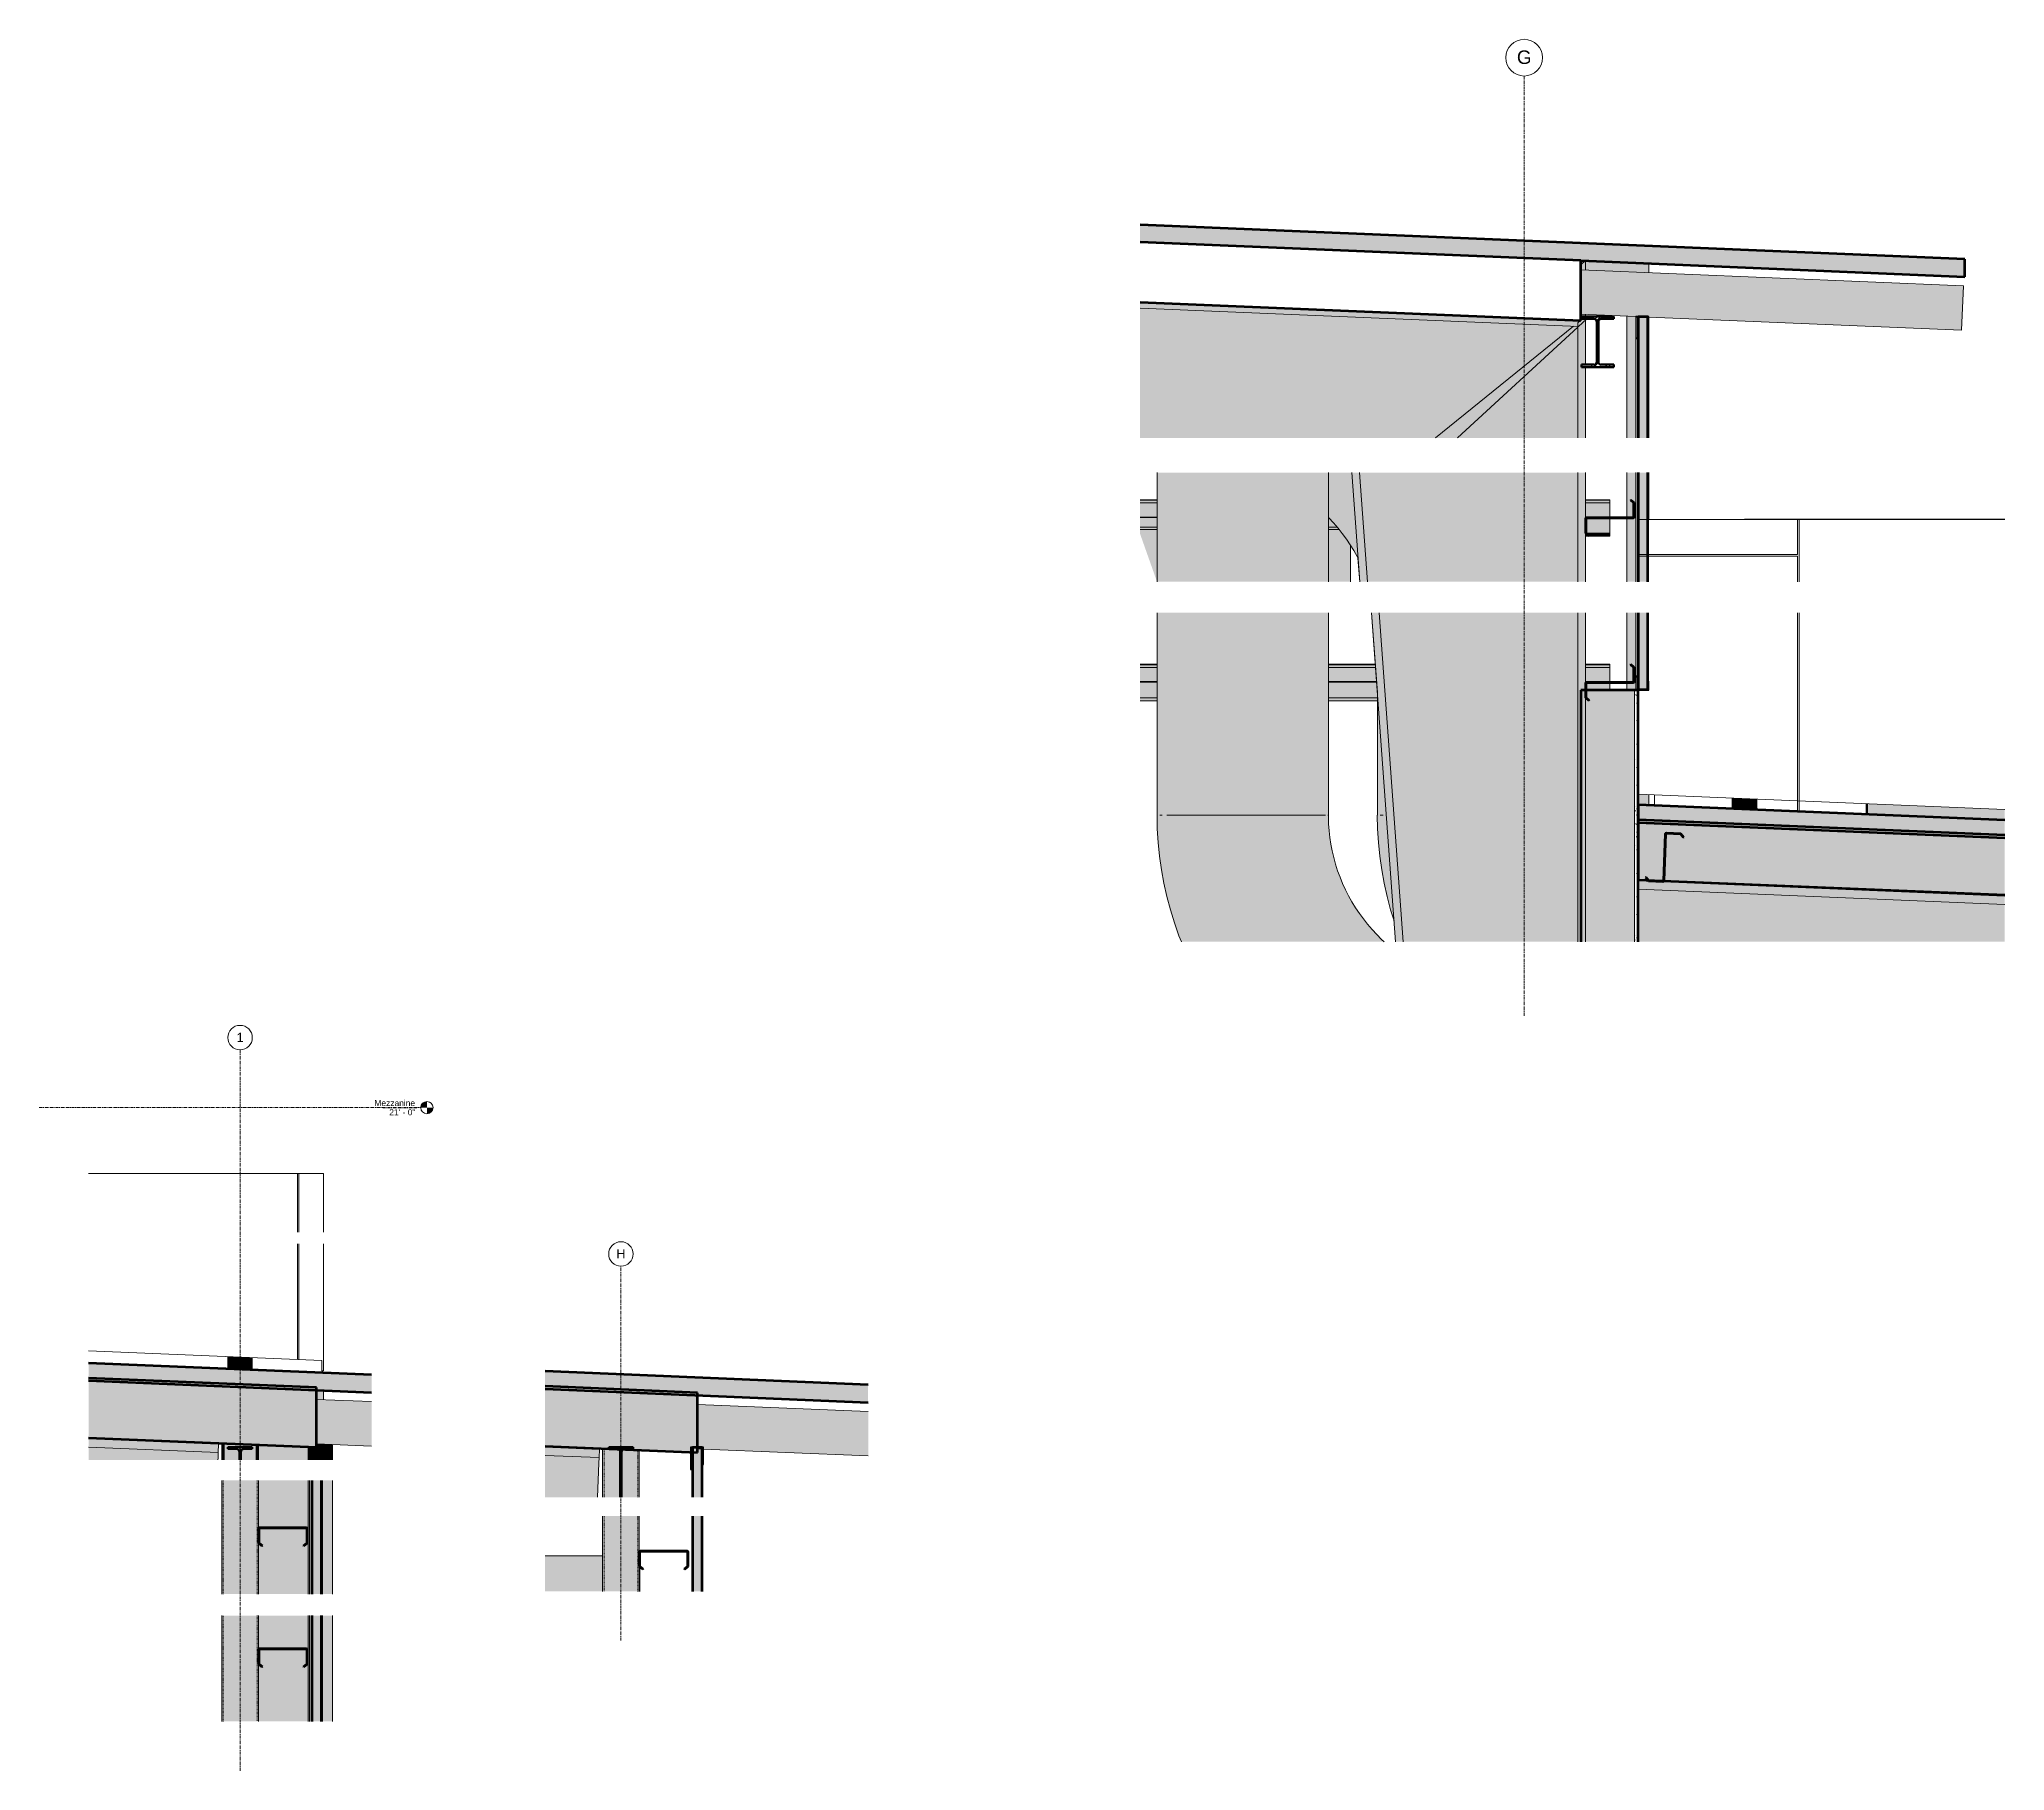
# Model space of a CAD drawing. Header units: inches. Extents: x 22771 to 24314, y 39 to 374.
# Drawn here: x 23992.7 to 24313.9, y 91.1 to 374.1 of the extents above; entities that cross this region are included whole.
import ezdxf

# ---------------------------------------------------------------- set-up
doc = ezdxf.new("R2010")
doc.units = ezdxf.units.IN
doc.header["$MEASUREMENT"] = 0
doc.linetypes.add('Grid Line 1_2_', pattern=[0.875, 0.5, -0.125, 0.125, -0.125])
doc.linetypes.add('Hidden 1_8_', pattern=[0.1875, 0.125, -0.0625])
for name, color, linetype, lineweight in [('A-CLNG', 13, 'Continuous', 18), ('A-FLOR-LEVL', 51, 'Continuous', 9), ('A-GLAZ-CWMG', 51, 'Continuous', 9), ('A-ROOF', 132, 'Continuous', 18), ('A-WALL', 113, 'Continuous', 18), ('A-WALL-PATT', 111, 'Continuous', 70), ('L-SITE-WALL', 31, 'Continuous', 18), ('M-EQPM', 50, 'Continuous', 9), ('M-HVAC-DUCT', 70, 'Continuous', 9), ('S-BEAM', 12, 'Continuous', 9), ('S-COLS', 52, 'Continuous', 9), ('S-GRID', 1, 'Continuous', 9), ('S-GRID-IDEN', 1, 'Continuous', 9)]:
    doc.layers.add(name, color=color, linetype=linetype, lineweight=lineweight)
doc.styles.add('Arial', font='arial.ttf', dxfattribs={"height": 1.475299})
doc.styles.add('Arial_2', font='arial.ttf', dxfattribs={"height": 0.983533})
doc.styles.add('Arial_3', font='arial.ttf', dxfattribs={"height": 2.212949})
pattern_1 = [(0, (-68170.72, 145), (-193, 193), [48, -145]), (90, (-68170.72, 145), (-193, 1e-14), [96.25, -96.75]), (180, (-68122.72, 241.25), (-193, 193), [48, -145]), (90, (-68122.72, 145), (-193, 1e-14), [96.25, -96.75]), (180, (-68122.72, 241.5), (-193, 193), [48, -145]), (90, (-68122.72, 241.5), (-193, 1e-14), [96.25, -96.75]), (0, (-68170.72, 337.75), (-193, 193), [48, -145]), (90, (-68170.72, 241.5), (-193, 1e-14), [96.25, -96.75]), (0, (-68122.47, 193), (-193, 193), [48, -145]), (90, (-68122.47, 144.75), (-193, 1e-14), [48.25, -144.75]), (90, (-68074.47, 144.75), (-193, 1e-14), [48.25, -144.75]), (0, (-68122.47, 289.5), (-193, 193), [48, -145]), (90, (-68122.47, 193.25), (-193, 1e-14), [96.25, -96.75]), (180, (-68074.47, 193.25), (-193, 193), [48, -145]), (90, (-68074.47, 193.25), (-193, 1e-14), [96.25, -96.75]), (90, (-68122.47, 289.75), (-193, 1e-14), [48, -145]), (180, (-68074.47, 289.75), (-193, 193), [48, -145]), (90, (-68074.47, 289.75), (-193, 1e-14), [48, -145]), (0, (-68074.22, 145), (-193, 193), [48, -145]), (90, (-68074.22, 145), (-193, 1e-14), [96.25, -96.75]), (180, (-68026.22, 241.25), (-193, 193), [48, -145]), (90, (-68026.22, 145), (-193, 1e-14), [96.25, -96.75]), (180, (-68026.22, 241.5), (-193, 193), [48, -145]), (90, (-68026.22, 241.5), (-193, 1e-14), [96.25, -96.75]), (180, (-68026.22, 337.75), (-193, 193), [48, -145]), (90, (-68074.22, 241.5), (-193, 1e-14), [96.25, -96.75]), (0, (-68025.97, 193), (-193, 193), [48, -145]), (90, (-68025.97, 144.75), (-193, 1e-14), [48.25, -144.75]), (90, (-67977.97, 144.75), (-193, 1e-14), [48.25, -144.75]), (0, (-68025.97, 289.5), (-193, 193), [48, -145]), (90, (-68025.97, 193.25), (-193, 1e-14), [96.25, -96.75]), (180, (-67977.97, 193.25), (-193, 193), [48, -145]), (90, (-67977.97, 193.25), (-193, 1e-14), [96.25, -96.75]), (90, (-68025.97, 289.75), (-193, 1e-14), [48, -145]), (180, (-67977.97, 289.75), (-193, 193), [48, -145]), (90, (-67977.97, 289.75), (-193, 1e-14), [48, -145])]
pattern_2 = [(45, (-67989.021, 102.645), (-0.791959595, 0.791959595), []), (45, (-67989.021, 103.845), (-0.791959595, 0.791959595), [])]
pattern_3 = [(45, (22007.282, 102), (-0.7919596, 0.7919596), []), (45, (22007.282, 103.2), (-0.7919596, 0.7919596), [])]
pattern_4 = [(45, (21892.158, 97.643), (-1.1879394, 1.1879394), []), (45, (21892.158, 99.443), (-1.1879394, 1.1879394), [])]
pattern_5 = [(0, (22784.43, 0.25), (-193, 193), [48, -145]), (90, (22784.43, 0.25), (-193, 1e-14), [96.25, -96.75]), (180, (22832.43, 96.5), (-193, 193), [48, -145]), (90, (22832.43, 0.25), (-193, 1e-14), [96.25, -96.75]), (180, (22832.43, 96.75), (-193, 193), [48, -145]), (90, (22832.43, 96.75), (-193, 1e-14), [96.25, -96.75]), (0, (22784.43, 193), (-193, 193), [48, -145]), (90, (22784.43, 96.75), (-193, 1e-14), [96.25, -96.75]), (0, (22832.68, 48.25), (-193, 193), [48, -145]), (90, (22832.68, 0), (-193, 1e-14), [48.25, -144.75]), (90, (22880.68, 0), (-193, 1e-14), [48.25, -144.75]), (0, (22832.68, 144.75), (-193, 193), [48, -145]), (90, (22832.68, 48.5), (-193, 1e-14), [96.25, -96.75]), (180, (22880.68, 48.5), (-193, 193), [48, -145]), (90, (22880.68, 48.5), (-193, 1e-14), [96.25, -96.75]), (90, (22832.68, 145), (-193, 1e-14), [48, -145]), (180, (22880.68, 145), (-193, 193), [48, -145]), (90, (22880.68, 145), (-193, 1e-14), [48, -145]), (0, (22880.93, 0.25), (-193, 193), [48, -145]), (90, (22880.93, 0.25), (-193, 1e-14), [96.25, -96.75]), (180, (22928.93, 96.5), (-193, 193), [48, -145]), (90, (22928.93, 0.25), (-193, 1e-14), [96.25, -96.75]), (180, (22928.93, 96.75), (-193, 193), [48, -145]), (90, (22928.93, 96.75), (-193, 1e-14), [96.25, -96.75]), (180, (22928.93, 193), (-193, 193), [48, -145]), (90, (22880.93, 96.75), (-193, 1e-14), [96.25, -96.75]), (0, (22929.18, 48.25), (-193, 193), [48, -145]), (90, (22929.18, 0), (-193, 1e-14), [48.25, -144.75]), (90, (22977.18, 0), (-193, 1e-14), [48.25, -144.75]), (0, (22929.18, 144.75), (-193, 193), [48, -145]), (90, (22929.18, 48.5), (-193, 1e-14), [96.25, -96.75]), (180, (22977.18, 48.5), (-193, 193), [48, -145]), (90, (22977.18, 48.5), (-193, 1e-14), [96.25, -96.75]), (90, (22929.18, 145), (-193, 1e-14), [48, -145]), (180, (22977.18, 145), (-193, 193), [48, -145]), (90, (22977.18, 145), (-193, 1e-14), [48, -145])]

# ---------------------------------------------------------------- blocks, each defined once
blk = doc.blocks.new('HSS-Hollow Structural Section-Column - HSS6X6X1_4-556726-Detail 2')
at = {"layer": 'S-COLS', "linetype": 'Hidden 1_8_'}
for p, q in [((-22075.41, 141.94), (-22075.41, 144.63)), ((-22069.87, 144.4), (-22069.87, 141.94))]:
    blk.add_line(p, q, dxfattribs=at)
blk = doc.blocks.new('W-Wide Flange - W21X166-782968-Detail 2')
at = {"layer": 'S-BEAM'}
for points in [[(-22076.2, 143.13), (-22076.14, 144.49), (-22097.39, 145.38), (-22097.39, 144.01), (-22077.17, 143.17)], [(-22076.23, 142.24), (-22076.2, 143.13), (-22097.39, 144.01), (-22097.39, 143.12), (-22076.25, 142.24)]]:
    blk.add_hatch(color=256, dxfattribs=at).paths.add_polyline_path(points, flags=0)
h = blk.add_hatch(color=256, dxfattribs=at)
edge = h.paths.add_edge_path(flags=0)
edge.add_line((-22076.25, 141.94), (-22076.23, 142.24))
edge.add_line((-22076.23, 142.24), (-22097.39, 143.12))
edge.add_line((-22097.39, 143.12), (-22097.39, 141.94))
edge.add_line((-22097.39, 141.94), (-22085.94, 141.94))
h.paths.add_polyline_path([(-22097.39, 143.1), (-22097.39, 143.1), (-22097.39, 143.12)], flags=0)
for p, q in [((-22076.14, 144.49), (-22097.39, 145.38)), ((-22076.2, 143.13), (-22097.39, 144.01)), ((-22076.23, 142.24), (-22076.25, 141.94)), ((-22076.2, 143.13), (-22076.23, 142.24)), ((-22076.14, 144.49), (-22076.2, 143.13))]:
    blk.add_line(p, q, dxfattribs=at)
blk = doc.blocks.new('Rectangular Mullion - Profile_Polycarbonate_Upper and left-789837-Detail 2')
at = {"layer": 'A-GLAZ-CWMG'}
h = blk.add_hatch(color=256, dxfattribs=at)
edge = h.paths.add_edge_path(flags=0)
edge.add_line((-22061.22, 141.94), (-22061.22, 143.94))
edge.add_line((-22061.22, 143.94), (-22059.22, 143.94))
edge.add_line((-22059.22, 143.94), (-22059.22, 141.94))
edge.add_line((-22059.22, 141.94), (-22059.16, 141.94))
edge.add_line((-22059.16, 141.94), (-22059.16, 144))
edge.add_line((-22059.16, 144), (-22061.28, 144))
edge.add_line((-22061.28, 144), (-22061.28, 141.94))
at = {"layer": 'A-GLAZ-CWMG', "lineweight": 30}
for p, q in [((-22059.16, 144), (-22061.28, 144)), ((-22061.28, 144), (-22061.28, 141.94)), ((-22061.22, 141.94), (-22061.22, 143.94)), ((-22061.22, 143.94), (-22059.22, 143.94)), ((-22059.22, 143.94), (-22059.22, 141.94)), ((-22059.16, 141.94), (-22059.16, 144))]:
    blk.add_line(p, q, dxfattribs=at)
blk = doc.blocks.new('Rectangular Mullion - Profile_Polycarbonate_Upper and left-791728-Detail 2')
at = {"layer": 'A-GLAZ-CWMG'}
for points in [[(-22060.93, 141.94), (-22060.93, 143.94), (-22061.22, 143.94), (-22061.22, 141.94)], [(-22060.14, 141.94), (-22059.35, 141.94), (-22059.35, 143.94), (-22060.93, 143.94), (-22060.93, 141.94)], [(-22059.35, 141.94), (-22059.28, 141.94), (-22059.28, 143.94), (-22059.35, 143.94), (-22059.35, 143.86)], [(-22059.22, 141.94), (-22059.22, 141.94), (-22059.22, 143.94), (-22059.28, 143.94), (-22059.28, 141.94)]]:
    blk.add_hatch(color=256, dxfattribs=at).paths.add_polyline_path(points, flags=0)
for p, q in [((-22060.93, 143.94), (-22060.93, 141.94)), ((-22059.28, 143.94), (-22059.28, 141.94))]:
    blk.add_line(p, q, dxfattribs=at)
blk = doc.blocks.new('Rectangular Mullion - Rectangular Mullion 1-789721-Detail 2')
at = {"layer": 'A-GLAZ-CWMG'}
h = blk.add_hatch(color=256, dxfattribs=at)
h.paths.add_polyline_path([(-22061.52, 142.75), (-22061.28, 142.75), (-22061.28, 144), (-22060.18, 144), (-22061.52, 144.06), (-22061.52, 143.94)], flags=0)
h.paths.add_polyline_path([(-22059.16, 142.75), (-22057.52, 142.75), (-22057.52, 144.46), (-22060.14, 144.57), (-22060.14, 144), (-22059.16, 144), (-22059.16, 143.94)], flags=0)
for p, q in [((-22061.52, 144.06), (-22061.52, 142.75)), ((-22061.52, 142.75), (-22061.28, 142.75)), ((-22059.16, 142.75), (-22057.52, 142.75)), ((-22057.52, 142.75), (-22057.52, 144.46))]:
    blk.add_line(p, q, dxfattribs=at)
blk = doc.blocks.new('Rectangular Mullion - Rectangular Mullion 1-827437-Detail 2')
at = {"layer": 'A-GLAZ-CWMG'}
h = blk.add_hatch(color=256, dxfattribs=at)
h.paths.add_polyline_path([(-22061.44, 141.94), (-22061.28, 141.94), (-22061.28, 142.75), (-22061.52, 142.75), (-22061.52, 141.94)], flags=0)
h.paths.add_polyline_path([(-22057.52, 141.94), (-22057.52, 142.75), (-22059.16, 142.75), (-22059.16, 141.94)], flags=0)
for p, q in [((-22061.52, 142.75), (-22061.28, 142.75)), ((-22061.52, 141.94), (-22061.52, 142.75)), ((-22059.16, 142.75), (-22057.52, 142.75)), ((-22057.52, 142.75), (-22057.52, 141.94))]:
    blk.add_line(p, q, dxfattribs=at)
blk = doc.blocks.new('Dimension Lumber - 2x8-948139-Detail 2')
at = {"layer": 'S-BEAM'}
h = blk.add_hatch(color=256, dxfattribs=at)
edge = h.paths.add_edge_path(flags=0)
edge.add_line((-22051.16, 151.46), (-22060.14, 151.83))
edge.add_line((-22060.14, 151.83), (-22060.14, 144.57))
edge.add_line((-22060.14, 144.57), (-22051.16, 144.2))
for p, q in [((-22060.14, 151.83), (-22051.16, 151.46)), ((-22060.14, 144.57), (-22051.16, 144.2))]:
    blk.add_line(p, q, dxfattribs=at)
blk = doc.blocks.new('HSS-Round Hollow Structural Section-Column - HSS4X0_220-947151-Detail 2')
at = {"layer": 'S-COLS'}
blk.add_hatch(color=256, dxfattribs=at).paths.add_polyline_path([(-22070.64, 156.65), (-22070.64, 158.65), (-22074.64, 158.81), (-22074.64, 156.82), (-22070.64, 156.65)], flags=0)
for p, q in [((-22074.64, 158.81), (-22074.64, 156.82)), ((-22070.64, 156.65), (-22070.64, 158.64))]:
    blk.add_line(p, q, dxfattribs=at)
blk = doc.blocks.new('W-Wide Flange - W10X15-946479-Detail 2')
at = {"layer": 'S-BEAM'}
h = blk.add_hatch(dxfattribs=at)
h.set_pattern_fill('FP_11', color=256, style=0, pattern_type=2)
h.set_pattern_definition(pattern_2)
h.paths.add_polyline_path([(-22072.53, 141.94), (-22072.53, 143.19), (-22072.51, 143.33), (-22072.45, 143.46), (-22072.37, 143.57), (-22072.25, 143.66), (-22072.11, 143.71), (-22071.98, 143.73), (-22070.64, 143.73), (-22070.64, 144), (-22074.64, 144), (-22074.64, 143.73), (-22073.3, 143.73), (-22073.16, 143.71), (-22073.03, 143.66), (-22072.91, 143.57), (-22072.83, 143.46), (-22072.77, 143.33), (-22072.76, 143.19), (-22072.76, 141.94), (-22072.72, 141.94)], flags=0)
at = {"layer": 'S-BEAM', "lineweight": 50}
for p, q in [((-22070.64, 144), (-22074.64, 144)), ((-22074.64, 144), (-22074.64, 143.73)), ((-22074.64, 143.73), (-22073.3, 143.73)), ((-22072.76, 143.19), (-22072.76, 141.94)), ((-22072.53, 141.94), (-22072.53, 143.19)), ((-22071.98, 143.73), (-22070.64, 143.73)), ((-22070.64, 143.73), (-22070.64, 144))]:
    blk.add_line(p, q, dxfattribs=at)
for centre, start, end in [((-22073.3, 143.19), 0, 90), ((-22071.98, 143.19), 90, 180)]:
    blk.add_arc(centre, 0.543, start, end, dxfattribs=at)
blk = doc.blocks.new('HSS-Hollow Structural Section-Column - HSS6X6X1_4-V5-Detail 2')
at = {"layer": 'S-COLS', "linetype": 'Hidden 1_8_'}
for p, q in [((-22075.41, 119.99), (-22075.41, 138.58)), ((-22069.87, 138.58), (-22069.87, 119.99))]:
    blk.add_line(p, q, dxfattribs=at)
blk = doc.blocks.new('Girt_C - 8_D-948188-Detail 2')
at = {"layer": 'S-BEAM'}
h = blk.add_hatch(dxfattribs=at)
h.set_pattern_fill('FP_11', color=256, style=0, pattern_type=2)
h.set_pattern_definition(pattern_2)
h.paths.add_polyline_path([(-22069.07, 127.84), (-22069, 127.92), (-22069.53, 128.37), (-22069.53, 130.69), (-22069.51, 130.74), (-22069.45, 130.76), (-22061.83, 130.76), (-22061.77, 130.74), (-22061.75, 130.69), (-22061.75, 128.37), (-22062.29, 127.92), (-22062.21, 127.84), (-22061.64, 128.32), (-22061.64, 130.69), (-22061.7, 130.82), (-22061.83, 130.87), (-22069.45, 130.87), (-22069.59, 130.82), (-22069.64, 130.69), (-22069.64, 128.32)], flags=0)
at = {"layer": 'S-BEAM', "lineweight": 50}
for p, q in [((-22069.64, 130.69), (-22069.64, 128.32)), ((-22069.53, 128.37), (-22069.53, 130.69)), ((-22061.83, 130.87), (-22069.45, 130.87)), ((-22069.45, 130.76), (-22061.83, 130.76)), ((-22061.75, 130.69), (-22061.75, 128.37)), ((-22061.64, 128.32), (-22061.64, 130.69)), ((-22069.64, 128.32), (-22069.07, 127.84)), ((-22069, 127.92), (-22069.53, 128.37)), ((-22069.07, 127.84), (-22069, 127.92)), ((-22061.75, 128.37), (-22062.29, 127.92)), ((-22062.29, 127.92), (-22062.21, 127.84)), ((-22062.21, 127.84), (-22061.64, 128.32))]:
    blk.add_line(p, q, dxfattribs=at)
for centre, radius, start, end in [((-22069.45, 130.69), 0.188, 90, 180), ((-22069.45, 130.69), 0.0782, 90, 177.8773), ((-22061.83, 130.69), 0.188, 0, 90), ((-22061.83, 130.69), 0.0782, 3.0424, 90)]:
    blk.add_arc(centre, radius, start, end, dxfattribs=at)
blk = doc.blocks.new('Rectangular Mullion - Profile_Polycarbonate_Upper and left-V6-Detail 2')
at = {"layer": 'A-GLAZ-CWMG'}
for points in [[(-22061.28, 119.99), (-22060.93, 119.99), (-22060.93, 138.58), (-22061.28, 138.58)], [(-22059.35, 119.99), (-22059.35, 138.58), (-22060.93, 138.58), (-22060.93, 119.99), (-22059.78, 119.99)], [(-22059.28, 119.99), (-22059.28, 138.58), (-22059.35, 138.58), (-22059.35, 119.99)], [(-22059.16, 119.99), (-22059.16, 138.58), (-22059.28, 138.58), (-22059.28, 119.99), (-22059.21, 119.99)]]:
    blk.add_hatch(color=256, dxfattribs=at).paths.add_polyline_path(points, flags=0)
for p, q in [((-22061.28, 138.58), (-22061.28, 119.99)), ((-22060.93, 138.58), (-22060.93, 119.99)), ((-22059.28, 138.58), (-22059.28, 119.99)), ((-22059.16, 138.58), (-22059.16, 119.99))]:
    blk.add_line(p, q, dxfattribs=at)
blk = doc.blocks.new('Rectangular Mullion - Rectangular Mullion 1-827436-Detail 2')
at = {"layer": 'A-GLAZ-CWMG'}
h = blk.add_hatch(color=256, dxfattribs=at)
edge = h.paths.add_edge_path(flags=0)
edge.add_line((-22057.52, 119.99), (-22057.52, 131.07))
edge.add_line((-22057.52, 131.07), (-22059.16, 131.07))
edge.add_line((-22059.16, 131.07), (-22059.16, 119.99))
edge.add_line((-22059.16, 119.99), (-22058.45, 119.99))
h.paths.add_polyline_path([(-22061.52, 119.99), (-22061.28, 119.99), (-22061.28, 131.07), (-22061.52, 131.07)], flags=0)
for p, q in [((-22061.52, 119.99), (-22061.52, 131.07)), ((-22057.52, 131.07), (-22057.52, 119.99))]:
    blk.add_line(p, q, dxfattribs=at)
blk = doc.blocks.new('Rectangular Mullion - Rectangular Mullion 1-V7-Detail 2')
at = {"layer": 'A-GLAZ-CWMG'}
h = blk.add_hatch(color=256, dxfattribs=at)
h.paths.add_polyline_path([(-22057.52, 131.07), (-22057.52, 138.58), (-22059.16, 138.58), (-22059.16, 131.07)], flags=0)
h.paths.add_polyline_path([(-22061.52, 131.07), (-22061.28, 131.07), (-22061.28, 138.58), (-22061.52, 138.58)], flags=0)
for p, q in [((-22061.52, 131.07), (-22061.52, 138.58)), ((-22057.52, 138.58), (-22057.52, 131.07))]:
    blk.add_line(p, q, dxfattribs=at)
blk = doc.blocks.new('HSS-Hollow Structural Section-Column - HSS6X6X1_4-V8-Detail 2')
at = {"layer": 'S-COLS', "linetype": 'Hidden 1_8_'}
for p, q in [((-22075.41, 99.2), (-22075.41, 116.49)), ((-22069.87, 116.49), (-22069.87, 99.2))]:
    blk.add_line(p, q, dxfattribs=at)
blk = doc.blocks.new('Girt_C - 8_D-V9-Detail 2')
at = {"layer": 'S-BEAM'}
h = blk.add_hatch(dxfattribs=at)
h.set_pattern_fill('FP_11', color=256, style=0, pattern_type=2)
h.set_pattern_definition(pattern_2)
h.paths.add_polyline_path([(-22062.21, 108.08), (-22061.64, 108.56), (-22061.64, 110.93), (-22061.7, 111.06), (-22061.83, 111.12), (-22069.45, 111.12), (-22069.59, 111.06), (-22069.64, 110.93), (-22069.64, 108.56), (-22069.07, 108.08), (-22069, 108.16), (-22069.53, 108.61), (-22069.53, 110.93), (-22069.51, 110.98), (-22069.45, 111.01), (-22061.83, 111.01), (-22061.77, 110.99), (-22061.75, 110.93), (-22061.75, 108.61), (-22062.29, 108.16)], flags=0)
at = {"layer": 'S-BEAM', "lineweight": 50}
for p, q in [((-22069.64, 110.93), (-22069.64, 108.56)), ((-22069.53, 108.61), (-22069.53, 110.93)), ((-22061.83, 111.12), (-22069.45, 111.12)), ((-22069.45, 111.01), (-22061.83, 111.01)), ((-22061.75, 110.93), (-22061.75, 108.61)), ((-22061.64, 108.56), (-22061.64, 110.93)), ((-22069.64, 108.56), (-22069.07, 108.08)), ((-22069, 108.16), (-22069.53, 108.61)), ((-22069.07, 108.08), (-22069, 108.16)), ((-22061.75, 108.61), (-22062.29, 108.16)), ((-22062.29, 108.16), (-22062.21, 108.08)), ((-22062.21, 108.08), (-22061.64, 108.56))]:
    blk.add_line(p, q, dxfattribs=at)
for centre, radius, start, end in [((-22069.45, 110.93), 0.188, 90, 180), ((-22069.45, 110.93), 0.0782, 90, 177.8773), ((-22061.83, 110.93), 0.188, 0, 90), ((-22061.83, 110.93), 0.0782, 3.0424, 90)]:
    blk.add_arc(centre, radius, start, end, dxfattribs=at)
blk = doc.blocks.new('Rectangular Mullion - Profile_Polycarbonate_Upper and left-V10-Detail 2')
at = {"layer": 'A-GLAZ-CWMG'}
for points in [[(-22061.28, 99.2), (-22060.93, 99.2), (-22060.93, 116.49), (-22061.28, 116.49)], [(-22060.67, 99.2), (-22059.35, 99.2), (-22059.35, 116.49), (-22060.93, 116.49), (-22060.93, 99.2)], [(-22059.35, 99.2), (-22059.28, 99.2), (-22059.28, 116.49), (-22059.35, 116.49), (-22059.35, 111.9)], [(-22059.16, 99.2), (-22059.16, 116.49), (-22059.28, 116.49), (-22059.28, 99.2), (-22059.25, 99.2)]]:
    blk.add_hatch(color=256, dxfattribs=at).paths.add_polyline_path(points, flags=0)
for p, q in [((-22061.28, 116.49), (-22061.28, 99.2)), ((-22060.93, 116.49), (-22060.93, 99.2)), ((-22059.28, 116.49), (-22059.28, 99.2)), ((-22059.16, 116.49), (-22059.16, 99.2))]:
    blk.add_line(p, q, dxfattribs=at)
blk = doc.blocks.new('Rectangular Mullion - Rectangular Mullion 1-V11-Detail 2')
at = {"layer": 'A-GLAZ-CWMG'}
h = blk.add_hatch(color=256, dxfattribs=at)
h.paths.add_polyline_path([(-22061.52, 99.2), (-22061.28, 99.2), (-22061.28, 116.49), (-22061.52, 116.49)], flags=0)
h.paths.add_polyline_path([(-22057.52, 99.2), (-22057.52, 116.49), (-22059.16, 116.49), (-22059.16, 99.2)], flags=0)
for p, q in [((-22061.52, 99.2), (-22061.52, 116.49)), ((-22057.52, 116.49), (-22057.52, 99.2))]:
    blk.add_line(p, q, dxfattribs=at)
blk = doc.blocks.new('HSS-Hollow Structural Section-Column - HSS6X6X1_4-556719-Detail 3')
at = {"layer": 'S-COLS'}
for points in [[(22781.77, 135.82), (22781.77, 143.79), (22781.3, 143.81), (22781.31, 135.82), (22781.55, 135.82)], [(22787.08, 135.82), (22787.3, 135.82), (22787.3, 143.56), (22786.84, 143.58), (22786.84, 135.82), (22787.07, 135.82)]]:
    blk.add_hatch(color=256, dxfattribs=at).paths.add_polyline_path(points, flags=0)
h = blk.add_hatch(color=256, dxfattribs=at)
h.paths.add_polyline_path([(22782.06, 135.82), (22784.19, 135.82), (22784.19, 143.19), (22784.17, 143.33), (22784.12, 143.46), (22784.03, 143.57), (22783.92, 143.66), (22783.8, 143.7), (22783.18, 143.73), (22782.3, 143.73), (22782.3, 143.77), (22781.77, 143.79), (22781.77, 135.82)], flags=0)
h.paths.add_polyline_path([(22786.84, 135.82), (22786.84, 143.58), (22784.71, 143.67), (22784.69, 143.66), (22784.58, 143.57), (22784.49, 143.46), (22784.44, 143.33), (22784.42, 143.19), (22784.42, 135.82), (22785.1, 135.82)], flags=0)
for p, q in [((22781.3, 143.81), (22781.3, 135.82)), ((22787.3, 135.82), (22787.3, 143.56))]:
    blk.add_line(p, q, dxfattribs=at)
at = {"layer": 'S-COLS', "linetype": 'Hidden 1_8_'}
for p, q in [((22781.54, 143.8), (22781.54, 135.82)), ((22787.07, 135.82), (22787.07, 143.57))]:
    blk.add_line(p, q, dxfattribs=at)
blk = doc.blocks.new('W-Wide Flange - W21X166-782557-Detail 3')
at = {"layer": 'S-BEAM'}
for points in [[(22780.75, 142.3), (22780.8, 143.66), (22771.9, 144.03), (22771.9, 143.25), (22771.9, 142.67), (22778.5, 142.39)], [(22780.71, 141.41), (22780.75, 142.3), (22771.9, 142.67), (22771.9, 142.49), (22771.9, 141.78), (22778.5, 141.5)]]:
    blk.add_hatch(color=256, dxfattribs=at).paths.add_polyline_path(points, flags=0)
h = blk.add_hatch(color=256, dxfattribs=at)
edge = h.paths.add_edge_path(flags=0)
edge.add_line((22780.48, 135.82), (22780.71, 141.41))
edge.add_line((22780.71, 141.41), (22771.9, 141.78))
edge.add_line((22771.9, 141.78), (22771.9, 135.93))
edge.add_line((22771.9, 135.93), (22771.9, 135.84))
for p, q in [((22780.8, 143.66), (22771.9, 144.03)), ((22780.75, 142.3), (22771.9, 142.67)), ((22780.71, 141.41), (22780.48, 135.82)), ((22780.75, 142.3), (22780.71, 141.41)), ((22780.8, 143.66), (22780.75, 142.3))]:
    blk.add_line(p, q, dxfattribs=at)
blk = doc.blocks.new('Dimension Lumber - 2x8-945063-Detail 3')
at = {"layer": 'S-BEAM'}
h = blk.add_hatch(color=256, dxfattribs=at)
edge = h.paths.add_edge_path(flags=0)
edge.add_line((22824.71, 149.84), (22796.8, 151))
edge.add_line((22796.8, 151), (22796.8, 144))
edge.add_line((22796.8, 144), (22797.79, 144))
edge.add_line((22797.79, 144), (22797.79, 143.7))
edge.add_line((22797.79, 143.7), (22798.3, 143.68))
edge.add_line((22798.3, 143.68), (22824.71, 142.58))
h.paths.add_polyline_path([(22797.73, 143.7), (22797.73, 143.94), (22797.59, 143.94), (22797.59, 143.71)], flags=0)
blk.add_hatch(color=256, dxfattribs=at).paths.add_polyline_path([(22797.59, 143.71), (22797.59, 143.94), (22796.8, 143.94), (22796.8, 143.74), (22797.59, 143.71)], flags=0)
for p, q in [((22796.8, 151), (22824.71, 149.84)), ((22797.59, 143.71), (22796.8, 143.74)), ((22797.73, 143.7), (22797.59, 143.71)), ((22824.71, 142.58), (22797.79, 143.7))]:
    blk.add_line(p, q, dxfattribs=at)
blk = doc.blocks.new('Rectangular Mullion - Profile_Polycarbonate_Upper and left-783712-Detail 3')
at = {"layer": 'A-GLAZ-CWMG'}
blk.add_hatch(color=256, dxfattribs=at).paths.add_polyline_path([(22796.02, 140.38), (22796.02, 140.63), (22795.95, 140.63), (22795.95, 140.44), (22795.72, 140.44), (22795.72, 143.94), (22797.73, 143.94), (22797.73, 141.23), (22797.66, 141.23), (22797.66, 141.17), (22797.79, 141.17), (22797.79, 144), (22795.66, 144), (22795.66, 140.38)], flags=0)
at = {"layer": 'A-GLAZ-CWMG', "lineweight": 30}
for p, q in [((22795.66, 144), (22795.66, 140.38)), ((22797.79, 144), (22795.66, 144)), ((22795.72, 140.44), (22795.72, 143.94)), ((22795.72, 143.94), (22797.73, 143.94)), ((22797.73, 143.94), (22797.73, 141.23)), ((22797.79, 141.17), (22797.79, 144)), ((22795.66, 140.38), (22796.02, 140.38)), ((22795.95, 140.44), (22795.72, 140.44)), ((22796.02, 140.63), (22795.95, 140.63)), ((22795.95, 140.63), (22795.95, 140.44)), ((22796.02, 140.38), (22796.02, 140.63)), ((22797.73, 141.23), (22797.66, 141.23)), ((22797.66, 141.23), (22797.66, 141.17)), ((22797.66, 141.17), (22797.79, 141.17))]:
    blk.add_line(p, q, dxfattribs=at)
blk = doc.blocks.new('W-Wide Flange - W10X15-946397-Detail 3')
at = {"layer": 'S-BEAM'}
h = blk.add_hatch(dxfattribs=at)
h.set_pattern_fill('FP_12', color=256, style=0, pattern_type=2)
h.set_pattern_definition(pattern_3)
h.paths.add_polyline_path([(22784.19, 135.82), (22784.42, 135.82), (22784.42, 143.19), (22784.44, 143.33), (22784.49, 143.46), (22784.58, 143.57), (22784.69, 143.66), (22784.82, 143.71), (22784.96, 143.73), (22786.3, 143.73), (22786.3, 144), (22782.3, 144), (22782.3, 143.73), (22783.65, 143.73), (22783.79, 143.71), (22783.92, 143.66), (22784.03, 143.57), (22784.12, 143.46), (22784.17, 143.33), (22784.19, 143.19), (22784.19, 139.53)], flags=0)
at = {"layer": 'S-BEAM', "lineweight": 50}
for p, q in [((22786.3, 144), (22782.3, 144)), ((22782.3, 144), (22782.3, 143.73)), ((22782.3, 143.73), (22783.65, 143.73)), ((22784.19, 143.19), (22784.19, 135.82)), ((22784.42, 135.82), (22784.42, 143.19)), ((22784.96, 143.73), (22786.3, 143.73)), ((22786.3, 143.73), (22786.3, 144))]:
    blk.add_line(p, q, dxfattribs=at)
for centre, start, end in [((22783.65, 143.19), 0, 90), ((22784.96, 143.19), 90, 180)]:
    blk.add_arc(centre, 0.542, start, end, dxfattribs=at)
blk = doc.blocks.new('Locker Rooms_Ryan_ifc-3-Detail 3')
at = {"layer": 'A-WALL', "lineweight": 5}
h = blk.add_hatch(color=10, dxfattribs=at)
edge = h.paths.add_edge_path(flags=0)
edge.add_line((22771.9, 120.45), (22781.3, 120.45))
edge.add_line((22781.3, 120.45), (22781.3, 126.26))
edge.add_line((22781.3, 126.26), (22771.9, 126.26))
h.paths.add_polyline_path([(22787.41, 120.45), (22787.41, 124.42), (22787.3, 124.51), (22787.3, 120.45), (22787.41, 120.45)], flags=0)
at = {"layer": 'A-WALL', "color": 7}
for p, q in [((22771.9, 126.26), (22781.3, 126.26)), ((22787.41, 124.42), (22787.41, 120.45))]:
    blk.add_line(p, q, dxfattribs=at)
blk = doc.blocks.new('HSS-Hollow Structural Section-Column - HSS6X6X1_4-V12-Detail 3')
at = {"layer": 'S-COLS'}
for points in [[(22781.33, 120.45), (22781.77, 120.45), (22781.77, 132.76), (22781.3, 132.76), (22781.3, 120.45)], [(22783.66, 120.45), (22786.84, 120.45), (22786.84, 132.76), (22781.77, 132.76), (22781.77, 120.45)], [(22786.84, 120.45), (22787.3, 120.45), (22787.3, 132.76), (22786.84, 132.76), (22786.84, 126.61)]]:
    blk.add_hatch(color=256, dxfattribs=at).paths.add_polyline_path(points, flags=0)
for p, q in [((22781.3, 132.76), (22781.3, 120.45)), ((22787.3, 126.88), (22787.3, 132.76)), ((22787.3, 120.45), (22787.3, 124.51))]:
    blk.add_line(p, q, dxfattribs=at)
at = {"layer": 'S-COLS', "linetype": 'Hidden 1_8_'}
for p, q in [((22781.54, 132.76), (22781.54, 120.45)), ((22787.07, 120.45), (22787.07, 132.76))]:
    blk.add_line(p, q, dxfattribs=at)
blk = doc.blocks.new('Girt_C - 8_D-773999-Detail 3')
at = {"layer": 'S-BEAM'}
h = blk.add_hatch(dxfattribs=at)
h.set_pattern_fill('FP_12', color=256, style=0, pattern_type=2)
h.set_pattern_definition(pattern_3)
h.paths.add_polyline_path([(22794.73, 124.03), (22795.3, 124.51), (22795.3, 126.88), (22795.25, 127.01), (22795.12, 127.07), (22787.49, 127.07), (22787.36, 127.01), (22787.3, 126.88), (22787.3, 124.51), (22787.88, 124.03), (22787.95, 124.12), (22787.41, 124.57), (22787.41, 126.88), (22787.44, 126.94), (22787.49, 126.96), (22795.12, 126.96), (22795.17, 126.94), (22795.19, 126.89), (22795.19, 124.57), (22794.66, 124.12)], flags=0)
at = {"layer": 'S-BEAM', "lineweight": 50}
for p, q in [((22787.3, 126.88), (22787.3, 124.51)), ((22787.41, 124.57), (22787.41, 126.88)), ((22795.12, 127.07), (22787.49, 127.07)), ((22787.49, 126.96), (22795.12, 126.96)), ((22795.19, 126.89), (22795.19, 124.57)), ((22795.3, 124.51), (22795.3, 126.88)), ((22787.3, 124.51), (22787.88, 124.03)), ((22787.95, 124.12), (22787.41, 124.57)), ((22787.88, 124.03), (22787.95, 124.12)), ((22795.19, 124.57), (22794.66, 124.12)), ((22794.66, 124.12), (22794.73, 124.03)), ((22794.73, 124.03), (22795.3, 124.51))]:
    blk.add_line(p, q, dxfattribs=at)
for centre, radius, start, end in [((22787.49, 126.88), 0.188, 90, 180), ((22787.49, 126.88), 0.0782, 90, 177.8773), ((22795.12, 126.88), 0.188, 0, 90), ((22795.12, 126.88), 0.0782, 3.0424, 90)]:
    blk.add_arc(centre, radius, start, end, dxfattribs=at)
blk = doc.blocks.new('Locker Rooms_Ryan_ifc-4-Detail 4')
at = {"layer": 'A-WALL', "lineweight": 5}
h = blk.add_hatch(color=10, dxfattribs=at)
h.paths.add_polyline_path([(22423.63, 234.31), (22423.63, 234.48), (22372.9, 236.59), (22372.85, 236.48), (22372.72, 236.43), (22422.01, 234.37)], flags=0)
h.paths.add_polyline_path([(22370.35, 236.53), (22370.21, 236.7), (22368.68, 236.77), (22368.68, 236.6), (22369.89, 236.55)], flags=0)
h.paths.add_polyline_path([(22372.72, 236.54), (22372.78, 236.56), (22372.79, 236.6), (22370.36, 236.7), (22370.4, 236.63), (22372.71, 236.54)], flags=0)
blk.add_hatch(color=10, dxfattribs=at).paths.add_polyline_path([(22428.58, 234.1), (22428.58, 234.27), (22423.63, 234.48), (22423.63, 234.31), (22426.07, 234.21)], flags=0)
at = {"layer": 'A-WALL', "color": 7}
blk.add_line((22423.63, 234.48), (22423.63, 234.31), dxfattribs=at)
blk = doc.blocks.new('Family7 - Family7-772884-Detail 4')
at = {"layer": 'S-BEAM'}
blk.add_hatch(color=256, dxfattribs=at).paths.add_polyline_path([(22358.93, 327.21), (22360.24, 328.4), (22359.64, 328.43), (22359.42, 328.43), (22359.42, 328.44), (22359.3, 328.44), (22359.3, 328.19), (22287.27, 331.19), (22287.27, 330.19), (22357.92, 327.25)], flags=0)
h = blk.add_hatch(color=256, dxfattribs=at)
edge = h.paths.add_edge_path(flags=0)
edge.add_line((22339.14, 308.99), (22358.8, 327.08))
edge.add_line((22358.8, 327.08), (22358.8, 327.21))
edge.add_line((22358.8, 327.21), (22287.27, 330.19))
edge.add_line((22287.27, 330.19), (22287.27, 321.9))
edge.add_line((22287.27, 321.9), (22287.27, 308.99))
for p, q in [((22287.27, 330.19), (22358.93, 327.21)), ((22358.93, 327.21), (22360.24, 328.4)), ((22359.42, 328.44), (22359.3, 328.44)), ((22360.24, 328.4), (22359.65, 328.43)), ((22339.14, 308.99), (22358.8, 327.08))]:
    blk.add_line(p, q, dxfattribs=at)
blk = doc.blocks.new('Dimension Lumber - 2x8-945061-Detail 4')
at = {"layer": 'S-BEAM'}
h = blk.add_hatch(color=256, dxfattribs=at)
h.paths.add_polyline_path([(22421.54, 326.6), (22421.85, 333.84), (22359.3, 336.45), (22359.3, 329.19), (22368.31, 328.82), (22368.31, 328.83), (22370.44, 328.83), (22370.44, 328.73), (22393.25, 327.78)], flags=0)
h.paths.add_polyline_path([(22370.38, 328.73), (22370.38, 328.76), (22370.24, 328.76), (22370.24, 328.74), (22370.34, 328.73)], flags=0)
blk.add_hatch(color=256, dxfattribs=at).paths.add_polyline_path([(22370.24, 328.74), (22370.24, 328.76), (22369.57, 328.76), (22370.24, 328.74)], flags=0)
for p, q in [((22359.3, 336.45), (22421.85, 333.84)), ((22421.85, 333.84), (22421.54, 326.6)), ((22359.3, 329.19), (22368.31, 328.82)), ((22369.57, 328.76), (22370.24, 328.74)), ((22370.24, 328.74), (22370.38, 328.73)), ((22370.44, 328.73), (22421.54, 326.6))]:
    blk.add_line(p, q, dxfattribs=at)
blk = doc.blocks.new('Rectangular Mullion - Profile_Polycarbonate_Upper and left-934491-Detail 4')
at = {"layer": 'A-GLAZ-CWMG'}
blk.add_hatch(color=256, dxfattribs=at).paths.add_polyline_path([(22368.67, 325.2), (22368.67, 325.45), (22368.6, 325.45), (22368.6, 325.27), (22368.37, 325.27), (22368.37, 328.76), (22370.38, 328.76), (22370.38, 326.05), (22370.31, 326.05), (22370.31, 325.99), (22370.44, 325.99), (22370.44, 328.83), (22368.31, 328.83), (22368.31, 325.2)], flags=0)
at = {"layer": 'A-GLAZ-CWMG', "lineweight": 30}
for p, q in [((22368.31, 328.83), (22368.31, 325.2)), ((22370.44, 328.83), (22368.31, 328.83)), ((22368.37, 325.27), (22368.37, 328.76)), ((22368.37, 328.76), (22370.38, 328.76)), ((22370.38, 328.76), (22370.38, 326.05)), ((22370.44, 325.99), (22370.44, 328.83)), ((22368.31, 325.2), (22368.67, 325.2)), ((22368.6, 325.27), (22368.37, 325.27)), ((22368.67, 325.45), (22368.6, 325.45)), ((22368.6, 325.45), (22368.6, 325.27)), ((22368.67, 325.2), (22368.67, 325.45)), ((22370.38, 326.05), (22370.31, 326.05)), ((22370.31, 326.05), (22370.31, 325.99)), ((22370.31, 325.99), (22370.44, 325.99))]:
    blk.add_line(p, q, dxfattribs=at)
blk = doc.blocks.new('Rectangular Mullion - Profile_Polycarbonate_right-752683-Detail 4')
at = {"layer": 'A-GLAZ-CWMG'}
h = blk.add_hatch(color=256, dxfattribs=at)
edge = h.paths.add_edge_path(flags=0)
edge.add_line((22368.32, 308.99), (22368.67, 308.99))
edge.add_line((22368.67, 308.99), (22368.67, 325.2))
edge.add_line((22368.67, 325.2), (22368.31, 325.2))
edge.add_line((22368.31, 325.2), (22368.31, 320.75))
edge.add_line((22368.31, 320.75), (22368.31, 308.99))
h.paths.add_polyline_path([(22368.36, 308.99), (22368.36, 308.99), (22368.33, 320.75)], flags=0)
h.paths.add_polyline_path([(22368.6, 325.27), (22368.6, 325.45), (22368.67, 325.45), (22368.67, 328.76), (22368.37, 328.76), (22368.37, 325.27)], flags=0)
blk.add_hatch(color=256, dxfattribs=at).paths.add_polyline_path([(22368.67, 308.99), (22370.24, 308.99), (22370.24, 328.74), (22369.57, 328.76), (22368.67, 328.76), (22368.67, 309.01)], flags=0)
h = blk.add_hatch(color=256, dxfattribs=at)
edge = h.paths.add_edge_path(flags=0)
edge.add_line((22368.72, 308.99), (22370.31, 308.99))
edge.add_line((22370.31, 308.99), (22370.31, 328.73))
edge.add_line((22370.31, 328.73), (22370.24, 328.74))
edge.add_line((22370.24, 328.74), (22370.24, 308.99))
edge.add_line((22370.24, 308.99), (22368.67, 308.99))
edge.add_line((22368.67, 308.99), (22368.67, 308.99))
edge.add_line((22368.67, 308.99), (22368.67, 308.99))
h = blk.add_hatch(color=256, dxfattribs=at)
edge = h.paths.add_edge_path(flags=0)
edge.add_line((22370.44, 308.99), (22370.44, 325.99))
edge.add_line((22370.44, 325.99), (22370.31, 325.99))
edge.add_line((22370.31, 325.99), (22370.31, 308.99))
h.paths.add_polyline_path([(22370.31, 326.05), (22370.38, 326.05), (22370.38, 328.73), (22370.31, 328.73), (22370.31, 326.12)], flags=0)
for p, q in [((22368.67, 325.45), (22368.67, 328.76)), ((22370.31, 326.05), (22370.31, 328.73)), ((22368.31, 308.99), (22368.31, 325.2)), ((22368.67, 325.2), (22368.67, 325.45)), ((22368.67, 308.99), (22368.67, 325.2)), ((22370.31, 308.99), (22370.31, 325.99)), ((22370.44, 308.99), (22370.44, 325.99))]:
    blk.add_line(p, q, dxfattribs=at)
blk = doc.blocks.new('Rectangular Mullion - Profile_Polycarbonate_Upper and left-937187-Detail 4')
at = {"layer": 'A-GLAZ-CWMG'}
h = blk.add_hatch(color=256, dxfattribs=at)
h.paths.add_polyline_path([(22368.31, 308.99), (22368.31, 328.82), (22366.82, 328.88), (22366.82, 308.99), (22367.09, 308.99)], flags=0)
h.paths.add_polyline_path([(22370.44, 335.98), (22370.44, 337.48), (22368.94, 336.05), (22370.26, 335.99)], flags=0)
for p, q in [((22370.44, 335.98), (22370.44, 337.48)), ((22366.82, 328.88), (22366.82, 308.99))]:
    blk.add_line(p, q, dxfattribs=at)
blk = doc.blocks.new('Rectangular Mullion - Profile_Polycarbonate_Upper and left-937189-Detail 4')
at = {"layer": 'A-GLAZ-CWMG'}
h = blk.add_hatch(color=256, dxfattribs=at)
h.paths.add_polyline_path([(22368.94, 336.05), (22370.44, 337.48), (22360.05, 337.92), (22360.05, 336.42)], flags=0)
h.paths.add_polyline_path([(22359.3, 337.31), (22360.05, 337.92), (22359.3, 337.95), (22359.3, 337.67)], flags=0)
blk = doc.blocks.new('W-Wide Flange - W8X21-946647-Detail 4')
at = {"layer": 'S-BEAM'}
h = blk.add_hatch(dxfattribs=at)
h.set_pattern_fill('FP_13', color=256, style=0, pattern_type=2)
h.set_pattern_definition(pattern_4)
h.paths.add_polyline_path([(22359.42, 320.55), (22364.69, 320.55), (22364.69, 320.95), (22362.65, 320.95), (22362.47, 320.98), (22362.32, 321.09), (22362.21, 321.24), (22362.18, 321.42), (22362.18, 327.95), (22362.21, 328.13), (22362.32, 328.29), (22362.47, 328.39), (22362.65, 328.43), (22364.69, 328.43), (22364.69, 328.83), (22359.42, 328.83), (22359.42, 328.43), (22361.45, 328.43), (22361.63, 328.39), (22361.79, 328.29), (22361.89, 328.13), (22361.93, 327.95), (22361.93, 321.42), (22361.89, 321.24), (22361.79, 321.09), (22361.63, 320.98), (22361.45, 320.95), (22359.42, 320.95), (22359.42, 320.75)], flags=0)
at = {"layer": 'S-BEAM', "lineweight": 50}
for p, q in [((22364.69, 328.83), (22359.42, 328.83)), ((22359.42, 328.83), (22359.42, 328.43)), ((22359.42, 328.43), (22361.45, 328.43)), ((22361.93, 327.95), (22361.93, 321.42)), ((22362.18, 321.42), (22362.18, 327.95)), ((22362.65, 328.43), (22364.69, 328.43)), ((22364.69, 328.43), (22364.69, 328.83)), ((22361.45, 320.95), (22359.42, 320.95)), ((22359.42, 320.95), (22359.42, 320.55)), ((22359.42, 320.55), (22364.69, 320.55)), ((22364.69, 320.95), (22362.65, 320.95)), ((22364.69, 320.55), (22364.69, 320.95))]:
    blk.add_line(p, q, dxfattribs=at)
for centre, start, end in [((22361.45, 327.95), 0, 90), ((22362.65, 327.95), 90, 180), ((22361.45, 321.42), 270, 0), ((22362.65, 321.42), 180, 270)]:
    blk.add_arc(centre, 0.475, start, end, dxfattribs=at)
blk = doc.blocks.new('Girt_Z - 8_D-904143-Detail 4')
at = {"layer": 'S-BEAM'}
h = blk.add_hatch(dxfattribs=at)
h.set_pattern_fill('FP_13', color=256, style=0, pattern_type=2)
h.set_pattern_definition(pattern_4)
h.paths.add_polyline_path([(22360.63, 292.91), (22360.7, 293), (22360.16, 293.45), (22360.16, 295.77), (22360.19, 295.82), (22360.24, 295.84), (22367.87, 295.84), (22368, 295.9), (22368.05, 296.03), (22368.05, 298.4), (22367.48, 298.88), (22367.41, 298.79), (22367.94, 298.35), (22367.94, 296.02), (22367.92, 295.97), (22367.87, 295.95), (22360.24, 295.95), (22360.11, 295.9), (22360.05, 295.76), (22360.05, 293.4)], flags=0)
at = {"layer": 'S-BEAM', "lineweight": 50}
for p, q in [((22367.48, 298.88), (22367.41, 298.79)), ((22367.41, 298.79), (22367.94, 298.35)), ((22368.05, 298.4), (22367.48, 298.88)), ((22360.05, 295.76), (22360.05, 293.4)), ((22360.16, 293.45), (22360.16, 295.77)), ((22367.87, 295.95), (22360.24, 295.95)), ((22360.24, 295.84), (22367.87, 295.84)), ((22367.94, 298.35), (22367.94, 296.02)), ((22368.05, 296.03), (22368.05, 298.4)), ((22360.05, 293.4), (22360.63, 292.91)), ((22360.7, 293), (22360.16, 293.45)), ((22360.63, 292.91), (22360.7, 293))]:
    blk.add_line(p, q, dxfattribs=at)
for centre, radius, start, end in [((22360.24, 295.76), 0.188, 90, 180), ((22360.24, 295.76), 0.0782, 90, 177.8773), ((22367.87, 296.03), 0.188, 270, 0), ((22367.87, 296.03), 0.0782, 270, 356.9576)]:
    blk.add_arc(centre, radius, start, end, dxfattribs=at)
blk = doc.blocks.new('Rectangular Mullion - Profile_Polycarbonate_right-V13-Detail 4')
at = {"layer": 'A-GLAZ-CWMG'}
for points in [[(22368.67, 285.47), (22368.67, 303.3), (22368.31, 303.3), (22368.31, 285.47), (22368.57, 285.47)], [(22368.68, 285.47), (22368.68, 295.65), (22370.24, 295.65), (22370.24, 303.3), (22368.67, 303.3), (22368.67, 285.47)], [(22370.24, 295.65), (22370.31, 295.65), (22370.31, 303.3), (22370.24, 303.3), (22370.24, 296.61)], [(22370.4, 295.65), (22370.44, 295.65), (22370.44, 303.3), (22370.31, 303.3), (22370.31, 295.65), (22370.36, 295.65)]]:
    blk.add_hatch(color=256, dxfattribs=at).paths.add_polyline_path(points, flags=0)
for p, q in [((22368.31, 285.47), (22368.31, 303.3)), ((22368.67, 285.47), (22368.67, 303.3)), ((22370.31, 295.65), (22370.31, 303.3)), ((22370.44, 295.65), (22370.44, 303.3))]:
    blk.add_line(p, q, dxfattribs=at)
blk = doc.blocks.new('Girt_Z - 8_D-915535-Detail 4')
at = {"layer": 'S-BEAM'}
h = blk.add_hatch(color=256, dxfattribs=at)
h.paths.add_polyline_path([(22360.05, 298.79), (22364.05, 298.79), (22364.05, 298.88), (22360.05, 298.88), (22360.05, 298.79)], flags=0)
h.paths.add_polyline_path([(22290.05, 298.79), (22290.05, 298.88), (22287.27, 298.88), (22287.27, 298.79)], flags=0)
h = blk.add_hatch(color=256, dxfattribs=at)
h.paths.add_polyline_path([(22290.05, 298.35), (22290.05, 298.79), (22287.27, 298.79), (22287.27, 298.35), (22290.01, 298.35)], flags=0)
h.paths.add_polyline_path([(22364.05, 298.35), (22364.05, 298.79), (22360.05, 298.79), (22360.05, 298.35)], flags=0)
h = blk.add_hatch(color=256, dxfattribs=at)
h.paths.add_polyline_path([(22360.05, 296.02), (22364.05, 296.02), (22364.05, 298.35), (22360.05, 298.35), (22360.05, 296.03)], flags=0)
h.paths.add_polyline_path([(22290.05, 296.02), (22290.05, 298.35), (22287.27, 298.35), (22287.27, 296.02)], flags=0)
h = blk.add_hatch(color=256, dxfattribs=at)
edge = h.paths.add_edge_path(flags=0)
edge.add_line((22287.27, 295.95), (22290.05, 295.95))
edge.add_line((22290.05, 295.95), (22290.05, 296.02))
edge.add_line((22290.05, 296.02), (22287.27, 296.02))
h.paths.add_polyline_path([(22360.05, 295.95), (22364.05, 295.95), (22364.05, 296.02), (22360.05, 296.02), (22360.05, 295.95)], flags=0)
h.paths.add_polyline_path([(22318.08, 295.95), (22318.05, 295.97), (22318.05, 295.95)], flags=0)
h = blk.add_hatch(color=256, dxfattribs=at)
h.paths.add_polyline_path([(22318.17, 295.76), (22318.25, 295.77), (22318.08, 295.95), (22318.05, 295.95), (22318.05, 295.76)], flags=0)
edge = h.paths.add_edge_path(flags=0)
edge.add_line((22287.27, 295.76), (22290.05, 295.76))
edge.add_line((22290.05, 295.76), (22290.05, 295.95))
edge.add_line((22290.05, 295.95), (22287.27, 295.95))
h.paths.add_polyline_path([(22360.16, 295.76), (22364.05, 295.76), (22364.05, 295.84), (22360.24, 295.84), (22360.19, 295.82), (22360.16, 295.76)], flags=0)
h.paths.add_polyline_path([(22360.05, 295.76), (22360.11, 295.9), (22360.24, 295.95), (22360.05, 295.95), (22360.05, 295.77)], flags=0)
h = blk.add_hatch(color=256, dxfattribs=at)
h.paths.add_polyline_path([(22364.05, 293.4), (22364.05, 295.76), (22360.16, 295.76), (22360.16, 293.45), (22360.22, 293.4), (22360.7, 293.4)], flags=0)
h.paths.add_polyline_path([(22290.05, 294.4), (22290.05, 295.76), (22287.27, 295.76), (22287.27, 294.4)], flags=0)
h.paths.add_polyline_path([(22319.45, 294.4), (22319.48, 294.4), (22319.1, 294.86), (22318.26, 295.76), (22318.05, 295.76), (22318.05, 294.4), (22319.1, 294.4)], flags=0)
h = blk.add_hatch(color=256, dxfattribs=at)
h.paths.add_polyline_path([(22360.63, 292.91), (22360.05, 293.4), (22360.05, 292.91), (22360.16, 292.91)], flags=0)
h.paths.add_polyline_path([(22364.05, 292.91), (22364.05, 293.4), (22360.22, 293.4), (22360.7, 293), (22360.63, 292.91), (22360.7, 292.91)], flags=0)
for p, q in [((22290.05, 298.88), (22287.27, 298.88)), ((22290.05, 298.79), (22287.27, 298.79)), ((22364.05, 298.88), (22360.05, 298.88)), ((22364.05, 298.79), (22360.05, 298.79)), ((22364.05, 298.88), (22364.05, 298.79)), ((22364.05, 298.79), (22364.05, 298.35)), ((22290.05, 298.35), (22287.27, 298.35)), ((22290.05, 296.02), (22287.27, 296.02)), ((22290.05, 295.95), (22287.27, 295.95)), ((22318.08, 295.95), (22318.05, 295.95)), ((22364.05, 298.35), (22360.05, 298.35)), ((22364.05, 296.02), (22360.05, 296.02)), ((22360.24, 295.95), (22360.05, 295.95)), ((22364.05, 298.35), (22364.05, 296.02)), ((22364.05, 296.02), (22364.05, 295.95)), ((22364.05, 295.85), (22364.05, 295.76)), ((22364.05, 295.76), (22364.05, 293.4)), ((22364.05, 292.91), (22360.05, 292.91)), ((22360.22, 293.4), (22364.05, 293.4)), ((22364.05, 293.4), (22364.05, 292.91))]:
    blk.add_line(p, q, dxfattribs=at)
blk = doc.blocks.new('W-Wide Flange - W12X26-943848-Detail 4')
at = {"layer": 'S-BEAM'}
h = blk.add_hatch(color=256, dxfattribs=at)
h.paths.add_polyline_path([(22319.1, 294.02), (22319.79, 294.02), (22319.48, 294.4), (22318.05, 294.4), (22318.05, 294.02), (22318.17, 294.02)], flags=0)
edge = h.paths.add_edge_path(flags=0)
edge.add_line((22287.27, 294.02), (22290.05, 294.02))
edge.add_line((22290.05, 294.02), (22290.05, 294.4))
edge.add_line((22290.05, 294.4), (22287.27, 294.4))
h = blk.add_hatch(color=256, dxfattribs=at)
h.paths.add_polyline_path([(22318.17, 293.33), (22320.34, 293.33), (22320.27, 293.44), (22319.79, 294.02), (22318.05, 294.01), (22318.05, 293.33)], flags=0)
h.paths.add_polyline_path([(22290.05, 293.33), (22290.05, 294.02), (22287.27, 294.02), (22287.27, 293.33), (22289.46, 293.33)], flags=0)
h = blk.add_hatch(color=256, dxfattribs=at)
edge = h.paths.add_edge_path(flags=0)
edge.add_line((22321.68, 285.47), (22321.68, 291.4))
edge.add_line((22321.68, 291.4), (22321.33, 291.95))
edge.add_line((22321.33, 291.95), (22320.34, 293.33))
edge.add_line((22320.34, 293.33), (22318.05, 293.33))
edge.add_line((22318.05, 293.33), (22318.05, 285.47))
edge = h.paths.add_edge_path(flags=0)
edge.add_line((22290.05, 285.47), (22290.05, 293.33))
edge.add_line((22290.05, 293.33), (22287.27, 293.33))
for p, q in [((22287.27, 294.4), (22290.05, 294.4)), ((22287.27, 294.02), (22290.05, 294.02)), ((22318.05, 294.4), (22319.48, 294.4)), ((22318.05, 294.02), (22319.79, 294.02)), ((22321.68, 291.4), (22321.68, 285.47))]:
    blk.add_line(p, q, dxfattribs=at)
blk = doc.blocks.new('Round Elbow - 1_5 D-870650-Detail 4')
at = {"layer": 'M-HVAC-DUCT'}
h = blk.add_hatch(color=256, dxfattribs=at)
edge = h.paths.add_edge_path(flags=0)
edge.add_line((22304.05, 285.47), (22304.05, 303.3))
edge.add_line((22304.05, 303.3), (22290.05, 303.3))
edge.add_line((22290.05, 303.3), (22290.05, 285.47))
h = blk.add_hatch(color=256, dxfattribs=at)
edge = h.paths.add_edge_path(flags=0)
edge.add_line((22318.05, 285.47), (22318.05, 303.3))
edge.add_line((22318.05, 303.3), (22308.59, 303.3))
edge.add_line((22308.59, 303.3), (22308.59, 303.3))
edge.add_line((22308.59, 303.3), (22304.05, 303.3))
edge.add_line((22304.05, 303.3), (22304.05, 285.47))
at = {"layer": 'M-HVAC-DUCT', "flags": 128}
for points in [[(22290.05, 285.47), (22290.05, 286.38), (22290.05, 288), (22290.05, 289.61), (22290.05, 291.19), (22290.05, 292.75), (22290.05, 294.29), (22290.05, 295.79), (22290.05, 297.27), (22290.05, 298.71), (22290.05, 300.11), (22290.05, 301.48), (22290.05, 302.81), (22290.05, 303.3)], [(22318.05, 303.3), (22318.05, 303.16), (22318.05, 301.84), (22318.05, 300.48), (22318.05, 299.09), (22318.05, 297.66), (22318.05, 296.19), (22318.05, 294.69), (22318.05, 293.17), (22318.05, 291.62), (22318.05, 290.04), (22318.05, 288.44), (22318.05, 286.82), (22318.05, 285.47)]]:
    blk.add_lwpolyline(points, dxfattribs=at)
blk = doc.blocks.new('Round Elbow - 1_5 D-V14-Detail 4')
at = {"layer": 'M-HVAC-DUCT'}
h = blk.add_hatch(color=256, dxfattribs=at)
h.paths.add_polyline_path([(22322.91, 289.26), (22321.89, 303.3), (22318.05, 303.3), (22318.05, 295.98), (22319.1, 294.86), (22320.27, 293.44), (22321.33, 291.95), (22322.3, 290.4), (22322.82, 289.43)], flags=0)
h.paths.add_polyline_path([(22328.27, 303.3), (22328.27, 303.3), (22330.23, 303.3)], flags=0)
at = {"layer": 'M-HVAC-DUCT', "flags": 128}
blk.add_lwpolyline([(22318.05, 295.99), (22318.14, 295.9), (22318.9, 295.09), (22319.63, 294.24), (22320.33, 293.36), (22320.99, 292.45), (22321.61, 291.52), (22322.2, 290.57), (22322.75, 289.59), (22322.91, 289.27)], dxfattribs=at)
blk = doc.blocks.new('Rectangular Mullion - Profile_Polycarbonate_Upper and left-V15-Detail 4')
at = {"layer": 'A-GLAZ-CWMG'}
h = blk.add_hatch(color=256, dxfattribs=at)
edge = h.paths.add_edge_path(flags=0)
edge.add_line((22368.22, 285.47), (22368.31, 285.47))
edge.add_line((22368.31, 285.47), (22368.31, 303.3))
edge.add_line((22368.31, 303.3), (22366.82, 303.3))
edge.add_line((22366.82, 303.3), (22366.82, 295.95))
edge.add_line((22366.82, 295.95), (22367.87, 295.95))
edge.add_line((22367.87, 295.95), (22367.92, 295.97))
edge.add_line((22367.92, 295.97), (22367.94, 296.03))
edge.add_line((22367.94, 296.03), (22367.94, 298.35))
edge.add_line((22367.94, 298.35), (22367.41, 298.79))
edge.add_line((22367.41, 298.79), (22367.48, 298.88))
edge.add_line((22367.48, 298.88), (22368.05, 298.4))
edge.add_line((22368.05, 298.4), (22368.05, 296.02))
edge.add_line((22368.05, 296.02), (22368, 295.9))
edge.add_line((22368, 295.9), (22367.87, 295.84))
edge.add_line((22367.87, 295.84), (22366.82, 295.84))
edge.add_line((22366.82, 295.84), (22366.82, 285.47))
for p, q in [((22366.82, 303.3), (22366.82, 295.95)), ((22366.82, 295.84), (22366.82, 285.47))]:
    blk.add_line(p, q, dxfattribs=at)
blk = doc.blocks.new('Girt_C - 8_D-948025-Detail 4')
at = {"layer": 'S-BEAM'}
blk.add_hatch(color=256, dxfattribs=at).paths.add_polyline_path([(22428.58, 295.51), (22428.58, 295.51), (22428.58, 295.7), (22386.05, 295.7), (22386.05, 295.65), (22428.58, 295.65), (22428.58, 295.53)], flags=0)
for p in [(22428.58, 295.7), (22386.05, 295.65)]:
    blk.add_line(p, (22386.05, 295.7), dxfattribs=at)
blk = doc.blocks.new('W-Wide Flange - W21X166-782557-Detail 4')
at = {"layer": 'S-BEAM'}
for points in [[(22428.58, 232.74), (22428.58, 234.1), (22368.68, 236.6), (22368.68, 235.24), (22410.92, 233.48)], [(22428.58, 231.85), (22428.58, 232.74), (22368.68, 235.23), (22368.68, 234.34), (22423.93, 232.04)], [(22368.68, 226.63), (22428.58, 226.63), (22428.58, 231.85), (22368.68, 234.34), (22368.68, 233.35)]]:
    blk.add_hatch(color=256, dxfattribs=at).paths.add_polyline_path(points, flags=0)
for p, q in [((22370.35, 236.53), (22368.68, 236.6)), ((22428.58, 232.74), (22368.68, 235.24)), ((22428.58, 234.1), (22372.71, 236.43))]:
    blk.add_line(p, q, dxfattribs=at)
blk = doc.blocks.new('Girt_Z - 8_D-V16-Detail 4')
at = {"layer": 'S-BEAM'}
h = blk.add_hatch(dxfattribs=at)
h.set_pattern_fill('FP_13', color=256, style=0, pattern_type=2)
h.set_pattern_definition(pattern_4)
h.paths.add_polyline_path([(22360.63, 266.03), (22360.7, 266.12), (22360.16, 266.57), (22360.16, 268.89), (22360.19, 268.94), (22360.24, 268.96), (22367.87, 268.96), (22368, 269.02), (22368.05, 269.15), (22368.05, 271.52), (22367.48, 272), (22367.41, 271.91), (22367.94, 271.47), (22367.94, 269.14), (22367.92, 269.09), (22367.87, 269.07), (22360.24, 269.07), (22360.11, 269.02), (22360.05, 268.88), (22360.05, 266.52)], flags=0)
at = {"layer": 'S-BEAM', "lineweight": 50}
for p, q in [((22367.48, 272), (22367.41, 271.91)), ((22367.41, 271.91), (22367.94, 271.47)), ((22368.05, 271.52), (22367.48, 272)), ((22367.94, 271.47), (22367.94, 269.14)), ((22368.05, 269.15), (22368.05, 271.52)), ((22360.05, 268.88), (22360.05, 266.52)), ((22360.16, 266.57), (22360.16, 268.89)), ((22367.87, 269.07), (22360.24, 269.07)), ((22360.24, 268.96), (22367.87, 268.96)), ((22360.05, 266.52), (22360.63, 266.03)), ((22360.7, 266.12), (22360.16, 266.57)), ((22360.63, 266.03), (22360.7, 266.12))]:
    blk.add_line(p, q, dxfattribs=at)
for centre, radius, start, end in [((22360.24, 268.88), 0.188, 90, 180), ((22360.24, 268.88), 0.0782, 90, 177.8773), ((22367.87, 269.15), 0.188, 270, 0), ((22367.87, 269.15), 0.0782, 270, 356.9576)]:
    blk.add_arc(centre, radius, start, end, dxfattribs=at)
blk = doc.blocks.new('Rectangular Mullion - Profile_Polycarbonate_Lower-934492-Detail 4')
at = {"layer": 'A-GLAZ-CWMG'}
blk.add_hatch(color=256, dxfattribs=at).paths.add_polyline_path([(22368.96, 267.77), (22370.44, 267.77), (22370.44, 269.22), (22370.31, 269.22), (22370.31, 269.16), (22370.38, 269.16), (22370.38, 267.83), (22368.37, 267.83), (22368.37, 269.95), (22368.6, 269.95), (22368.6, 269.76), (22368.67, 269.76), (22368.67, 270.01), (22368.31, 270.01), (22368.31, 267.77)], flags=0)
at = {"layer": 'A-GLAZ-CWMG', "lineweight": 30}
for p, q in [((22368.31, 270.01), (22368.31, 267.77)), ((22368.67, 270.01), (22368.31, 270.01)), ((22368.37, 267.83), (22368.37, 269.95)), ((22368.37, 269.95), (22368.6, 269.95)), ((22368.6, 269.95), (22368.6, 269.76)), ((22368.67, 269.76), (22368.67, 270.01)), ((22368.31, 267.77), (22370.44, 267.77)), ((22370.38, 267.83), (22368.37, 267.83)), ((22368.6, 269.76), (22368.67, 269.76)), ((22370.44, 269.22), (22370.31, 269.22)), ((22370.31, 269.22), (22370.31, 269.16)), ((22370.31, 269.16), (22370.38, 269.16)), ((22370.38, 269.16), (22370.38, 267.83)), ((22370.44, 267.77), (22370.44, 269.22))]:
    blk.add_line(p, q, dxfattribs=at)
blk = doc.blocks.new('Rectangular Mullion - Profile_Polycarbonate_right-V17-Detail 4')
at = {"layer": 'A-GLAZ-CWMG'}
h = blk.add_hatch(color=256, dxfattribs=at)
h.paths.add_polyline_path([(22368.67, 267.83), (22368.66, 269.76), (22368.6, 269.76), (22368.6, 269.95), (22368.37, 269.95), (22368.37, 267.83), (22368.67, 267.83)], flags=0)
h.paths.add_polyline_path([(22368.6, 270.01), (22368.67, 270.01), (22368.67, 280.4), (22368.32, 280.4), (22368.31, 280.4), (22368.31, 270.01), (22368.37, 270.01)], flags=0)
blk.add_hatch(color=256, dxfattribs=at).paths.add_polyline_path([(22368.67, 267.83), (22368.68, 267.83), (22368.68, 280.4), (22368.67, 280.4), (22368.67, 268.12)], flags=0)
for p, q in [((22368.31, 270.01), (22368.31, 280.4)), ((22368.67, 270.01), (22368.67, 280.4)), ((22368.67, 269.76), (22368.67, 270.01)), ((22368.67, 267.83), (22368.67, 269.76))]:
    blk.add_line(p, q, dxfattribs=at)
blk = doc.blocks.new('Girt_Z - 8_D-943841-Detail 4')
at = {"layer": 'S-BEAM'}
h = blk.add_hatch(dxfattribs=at)
h.set_pattern_fill('FP_13', color=256, style=0, pattern_type=2)
h.set_pattern_definition(pattern_4)
h.paths.add_polyline_path([(22372.71, 236.43), (22372.85, 236.48), (22372.91, 236.61), (22373.23, 244.23), (22373.25, 244.28), (22373.3, 244.3), (22375.62, 244.21), (22376.05, 243.65), (22376.13, 243.72), (22375.68, 244.31), (22373.31, 244.41), (22373.18, 244.36), (22373.12, 244.23), (22372.8, 236.61), (22372.78, 236.56), (22372.72, 236.54), (22370.4, 236.63), (22369.98, 237.19), (22369.89, 237.12), (22370.35, 236.53), (22371.17, 236.49)], flags=0)
at = {"layer": 'S-BEAM', "lineweight": 50}
for p, q in [((22373.12, 244.23), (22372.8, 236.61)), ((22372.91, 236.61), (22373.23, 244.23)), ((22373.3, 244.3), (22375.62, 244.21)), ((22375.68, 244.31), (22373.31, 244.41)), ((22375.62, 244.21), (22376.05, 243.65)), ((22376.13, 243.72), (22375.68, 244.31)), ((22376.05, 243.65), (22376.13, 243.72)), ((22369.98, 237.19), (22369.89, 237.12)), ((22369.89, 237.12), (22370.35, 236.53)), ((22370.4, 236.63), (22369.98, 237.19)), ((22370.35, 236.53), (22372.71, 236.43)), ((22372.72, 236.54), (22370.4, 236.63))]:
    blk.add_line(p, q, dxfattribs=at)
for centre, radius, start, end in [((22373.3, 244.22), 0.187, 87.6141, 177.6141), ((22373.3, 244.22), 0.0782, 89.7368, 177.6141), ((22372.72, 236.62), 0.188, 267.6141, 357.6141), ((22372.72, 236.62), 0.0782, 270.6564, 357.6141)]:
    blk.add_arc(centre, radius, start, end, dxfattribs=at)
blk = doc.blocks.new('he3xrtf - 115 V Single Phase-880047-Detail 4')
at = {"layer": 'M-EQPM'}
blk.add_hatch(color=256, dxfattribs=at).paths.add_polyline_path([(22428.58, 237.11), (22428.58, 237.11), (22428.58, 248.24), (22406.06, 249.17), (22406.06, 247.42), (22428.58, 246.49), (22428.58, 240.07)], flags=0)
at = {"layer": 'M-EQPM', "lineweight": 50}
blk.add_line((22406.06, 249.17), (22406.06, 247.42), dxfattribs=at)
blk = doc.blocks.new('Girt_Z - 8_D-V18-Detail 4')
at = {"layer": 'S-BEAM'}
h = blk.add_hatch(color=256, dxfattribs=at)
h.paths.add_polyline_path([(22364.05, 271.91), (22364.05, 272), (22360.05, 272), (22360.05, 271.91), (22362.34, 271.91)], flags=0)
h.paths.add_polyline_path([(22318.05, 271.91), (22325.72, 271.92), (22325.71, 272), (22318.05, 272), (22318.05, 271.92)], flags=0)
h.paths.add_polyline_path([(22290.05, 271.91), (22290.05, 272), (22287.27, 272), (22287.27, 271.91)], flags=0)
h = blk.add_hatch(color=256, dxfattribs=at)
h.paths.add_polyline_path([(22325.52, 271.47), (22325.75, 271.47), (22325.72, 271.91), (22318.05, 271.91), (22318.05, 271.47), (22325.5, 271.47)], flags=0)
edge = h.paths.add_edge_path(flags=0)
edge.add_line((22287.27, 271.47), (22290.05, 271.47))
edge.add_line((22290.05, 271.47), (22290.05, 271.91))
edge.add_line((22290.05, 271.91), (22287.27, 271.91))
h.paths.add_polyline_path([(22364.05, 271.47), (22364.05, 271.91), (22360.05, 271.91), (22360.05, 271.47), (22362.34, 271.47)], flags=0)
h = blk.add_hatch(color=256, dxfattribs=at)
h.paths.add_polyline_path([(22364.05, 269.14), (22364.05, 271.47), (22360.05, 271.47), (22360.05, 269.14), (22362.34, 269.14)], flags=0)
edge = h.paths.add_edge_path(flags=0)
edge.add_line((22287.27, 269.14), (22290.05, 269.14))
edge.add_line((22290.05, 269.14), (22290.05, 271.47))
edge.add_line((22290.05, 271.47), (22287.27, 271.47))
h.paths.add_polyline_path([(22318.05, 269.14), (22325.92, 269.14), (22325.75, 271.47), (22318.05, 271.47), (22318.05, 269.23)], flags=0)
h = blk.add_hatch(color=256, dxfattribs=at)
h.paths.add_polyline_path([(22290.05, 269.07), (22290.05, 269.14), (22287.27, 269.14), (22287.27, 269.07)], flags=0)
h.paths.add_polyline_path([(22364.05, 269.07), (22364.05, 269.14), (22360.05, 269.14), (22360.05, 269.07), (22364.05, 269.07)], flags=0)
h.paths.add_polyline_path([(22322.59, 269.07), (22325.93, 269.07), (22325.92, 269.14), (22318.05, 269.14), (22318.05, 269.07), (22318.17, 269.07)], flags=0)
h = blk.add_hatch(color=256, dxfattribs=at)
h.paths.add_polyline_path([(22364.05, 268.88), (22364.05, 268.96), (22360.24, 268.96), (22360.19, 268.94), (22360.16, 268.88), (22362.34, 268.88)], flags=0)
edge = h.paths.add_edge_path(flags=0)
edge.add_line((22287.27, 268.88), (22290.05, 268.88))
edge.add_line((22290.05, 268.88), (22290.05, 269.07))
edge.add_line((22290.05, 269.07), (22287.27, 269.07))
h.paths.add_polyline_path([(22318.05, 268.88), (22325.94, 268.89), (22325.93, 269.07), (22318.05, 269.07), (22318.05, 268.89)], flags=0)
h.paths.add_polyline_path([(22360.05, 268.88), (22360.11, 269.02), (22360.24, 269.07), (22360.05, 269.07), (22360.05, 268.89)], flags=0)
h = blk.add_hatch(color=256, dxfattribs=at)
h.paths.add_polyline_path([(22325.95, 266.52), (22326.05, 266.52), (22326.05, 267.34), (22325.94, 268.88), (22318.05, 268.88), (22318.05, 266.52), (22325.93, 266.52)], flags=0)
edge = h.paths.add_edge_path(flags=0)
edge.add_line((22287.27, 266.52), (22290.05, 266.52))
edge.add_line((22290.05, 266.52), (22290.05, 268.88))
edge.add_line((22290.05, 268.88), (22287.27, 268.88))
h.paths.add_polyline_path([(22360.16, 267.77), (22364.05, 267.77), (22364.05, 268.88), (22360.16, 268.88)], flags=0)
h = blk.add_hatch(color=256, dxfattribs=at)
h.paths.add_polyline_path([(22326.05, 266.03), (22326.05, 266.52), (22318.05, 266.52), (22318.05, 266.03), (22325.97, 266.03)], flags=0)
h.paths.add_polyline_path([(22290.05, 266.03), (22290.05, 266.52), (22287.27, 266.52), (22287.27, 266.03)], flags=0)
for p, q in [((22290.05, 272), (22287.27, 272)), ((22290.05, 271.91), (22287.27, 271.91)), ((22290.05, 271.47), (22287.27, 271.47)), ((22325.71, 272), (22318.05, 272)), ((22325.72, 271.91), (22318.05, 271.91)), ((22325.75, 271.47), (22318.05, 271.47)), ((22364.05, 272), (22360.05, 272)), ((22364.05, 271.91), (22360.05, 271.91)), ((22364.05, 271.47), (22360.05, 271.47)), ((22364.05, 272), (22364.05, 271.91)), ((22364.05, 271.91), (22364.05, 271.47)), ((22364.05, 271.47), (22364.05, 269.14)), ((22290.05, 269.14), (22287.27, 269.14)), ((22290.05, 269.07), (22287.27, 269.07)), ((22325.92, 269.14), (22318.05, 269.14)), ((22325.93, 269.07), (22318.05, 269.07)), ((22364.05, 269.14), (22360.05, 269.14)), ((22360.24, 269.07), (22360.05, 269.07)), ((22364.05, 269.14), (22364.05, 269.07)), ((22364.05, 268.97), (22364.05, 268.88)), ((22364.05, 268.88), (22364.05, 267.77)), ((22287.27, 266.52), (22290.05, 266.52)), ((22290.05, 266.03), (22287.27, 266.03)), ((22318.05, 266.52), (22326.05, 266.52)), ((22326.05, 266.03), (22318.05, 266.03))]:
    blk.add_line(p, q, dxfattribs=at)
blk = doc.blocks.new('Round Elbow - 1_5 D-V19-Detail 4')
at = {"layer": 'M-HVAC-DUCT'}
h = blk.add_hatch(color=256, dxfattribs=at)
h.paths.add_polyline_path([(22339.26, 226.63), (22339.26, 226.63), (22339.09, 226.63)], flags=0)
h.paths.add_polyline_path([(22328.78, 230.24), (22327.53, 247.32), (22326.05, 247.32), (22326.29, 242.15), (22326.65, 239.59), (22326.81, 238.38), (22327.01, 237.03), (22328.19, 231.99), (22328.73, 230.38)], flags=0)
blk.add_hatch(color=256, dxfattribs=at).paths.add_polyline_path([(22327.01, 237.03), (22326.81, 238.39), (22326.57, 240.16), (22326.48, 240.79), (22326.76, 238.68), (22327.01, 237.03)], flags=0)
h = blk.add_hatch(color=256, dxfattribs=at)
h.paths.add_polyline_path([(22359.87, 226.63), (22359.87, 226.63), (22359.65, 226.63)], flags=0)
h.paths.add_polyline_path([(22360.1, 226.63), (22360.1, 226.63), (22360.05, 226.63)], flags=0)
for p, q in [((22326.53, 247.32), (22326.9, 247.32)), ((22326.9, 247.32), (22327, 247.32))]:
    blk.add_line(p, q, dxfattribs=at)
at = {"layer": 'M-HVAC-DUCT', "flags": 128}
blk.add_lwpolyline([(22326.05, 247.32), (22326.1, 245.08), (22326.23, 242.84), (22326.46, 240.61), (22326.77, 238.4), (22327.17, 236.19), (22327.66, 234.01), (22328.23, 231.84), (22328.79, 230.03)], dxfattribs=at)
blk = doc.blocks.new('Round Elbow - 1_5 D-V20-Detail 4')
at = {"layer": 'M-HVAC-DUCT'}
for points in [[(22300.56, 226.63), (22309.52, 226.63), (22307.68, 230.23), (22306.11, 234.34), (22304.97, 238.59), (22304.28, 242.93), (22304.05, 247.32), (22290.05, 247.32), (22290.29, 242.15), (22290.65, 239.59), (22290.81, 238.38), (22291.01, 237.03), (22292.19, 231.99), (22293.83, 227.09), (22294.03, 226.63), (22300.56, 226.63)], [(22309.92, 226.63), (22327.2, 226.63), (22326.25, 227.52), (22325, 228.86), (22323.84, 230.27), (22322.77, 231.76), (22321.79, 233.35), (22320.91, 235.01), (22320.18, 236.6), (22319.54, 238.32), (22319.01, 240.07), (22318.59, 241.86), (22318.29, 243.66), (22318.11, 245.49), (22318.05, 247.32), (22304.05, 247.32), (22304.28, 242.93), (22304.97, 238.59), (22306.11, 234.34), (22307.68, 230.23), (22309.52, 226.63), (22309.79, 226.63)], [(22291.01, 237.03), (22290.81, 238.39), (22290.57, 240.16), (22290.48, 240.79), (22290.76, 238.68), (22290.95, 237.38)]]:
    blk.add_hatch(color=256, dxfattribs=at).paths.add_polyline_path(points, flags=0)
for p, q in [((22290.53, 247.32), (22290.9, 247.32)), ((22291.66, 247.32), (22291.93, 247.32)), ((22291.93, 247.32), (22292.58, 247.32)), ((22292.58, 247.32), (22293.33, 247.32)), ((22293.33, 247.32), (22294.15, 247.32)), ((22294.15, 247.32), (22295.05, 247.32)), ((22295.05, 247.32), (22296.02, 247.32)), ((22296.02, 247.32), (22297.05, 247.32)), ((22297.05, 247.32), (22298.14, 247.32)), ((22298.14, 247.32), (22299.26, 247.32)), ((22299.27, 247.32), (22300.43, 247.32)), ((22300.43, 247.32), (22302.83, 247.32)), ((22302.83, 247.32), (22304.05, 247.32)), ((22304.05, 247.32), (22305.27, 247.32)), ((22305.27, 247.32), (22306.48, 247.32)), ((22306.48, 247.32), (22307.68, 247.32)), ((22307.68, 247.32), (22308.84, 247.32)), ((22308.84, 247.32), (22309.97, 247.32)), ((22309.97, 247.32), (22311.05, 247.32)), ((22311.05, 247.32), (22312.08, 247.32)), ((22312.08, 247.32), (22313.05, 247.32)), ((22313.05, 247.32), (22314.78, 247.32)), ((22314.78, 247.32), (22315.52, 247.32)), ((22315.52, 247.32), (22316.18, 247.32)), ((22316.18, 247.32), (22316.74, 247.32)), ((22316.74, 247.32), (22317.21, 247.32)), ((22317.21, 247.32), (22317.58, 247.32)), ((22317.96, 247.32), (22318, 247.32)), ((22318, 247.32), (22318.04, 247.32))]:
    blk.add_line(p, q, dxfattribs=at)
at = {"layer": 'M-HVAC-DUCT', "flags": 128}
for points in [[(22290.05, 247.32), (22290.1, 245.08), (22290.23, 242.84), (22290.46, 240.61), (22290.77, 238.4), (22291.17, 236.19), (22291.66, 234.01), (22292.23, 231.84), (22292.9, 229.7), (22293.64, 227.59), (22294.03, 226.63)], [(22327.19, 226.63), (22326.76, 227.02), (22325.97, 227.81), (22325.2, 228.63), (22324.47, 229.48), (22323.78, 230.35), (22323.12, 231.26), (22322.49, 232.19), (22321.91, 233.14), (22321.36, 234.12), (22320.85, 235.12), (22320.38, 236.14), (22319.96, 237.17), (22319.57, 238.22), (22319.23, 239.29), (22318.93, 240.37), (22318.67, 241.46), (22318.46, 242.56), (22318.29, 243.67), (22318.17, 244.78), (22318.09, 245.9), (22318.05, 247.02), (22318.05, 247.32)]]:
    blk.add_lwpolyline(points, dxfattribs=at)
blk = doc.blocks.new('Rectangular Mullion - Profile_Polycarbonate_Upper and left-V21-Detail 4')
at = {"layer": 'A-GLAZ-CWMG'}
h = blk.add_hatch(color=256, dxfattribs=at)
h.paths.add_polyline_path([(22370.44, 248.91), (22370.44, 250.66), (22368.68, 250.73), (22368.68, 248.98), (22369.48, 248.95)], flags=0)
h.paths.add_polyline_path([(22366.82, 267.77), (22368.31, 267.77), (22368.31, 280.4), (22366.82, 280.4), (22366.82, 269.07), (22367.87, 269.07), (22367.92, 269.09), (22367.94, 269.15), (22367.94, 271.47), (22367.41, 271.91), (22367.48, 272), (22368.05, 271.52), (22368.05, 269.14), (22368, 269.02), (22367.87, 268.96), (22366.82, 268.96)], flags=0)
for p, q in [((22366.82, 280.4), (22366.82, 269.07)), ((22366.82, 268.96), (22366.82, 267.77)), ((22370.44, 248.91), (22370.44, 250.66))]:
    blk.add_line(p, q, dxfattribs=at)
blk = doc.blocks.new('Grid - Grid Head - Circle-14747-Detail 2')
at = {"layer": 'S-GRID-IDEN'}
blk.add_circle((-22072.64, 210.96), 2, dxfattribs=at)
blk = doc.blocks.new('Level - Level Head - Circle-15001-Detail 2')
at = {"layer": 'A-FLOR-LEVL'}
h = blk.add_hatch(color=256, dxfattribs=at)
edge = h.paths.add_edge_path(flags=0)
edge.add_line((-22042.1, 199.51), (-22043.1, 199.51))
edge.add_arc((-22042.1, 199.51), 1, 90, 180, ccw=False)
edge.add_line((-22042.1, 200.51), (-22042.1, 199.51))
h = blk.add_hatch(color=256, dxfattribs=at)
edge = h.paths.add_edge_path(flags=0)
edge.add_line((-22042.1, 198.51), (-22042.1, 199.51))
edge.add_line((-22042.1, 199.51), (-22041.1, 199.51))
edge.add_arc((-22042.1, 199.51), 1, -90, 0, ccw=False)
blk.add_circle((-22042.1, 199.51), 1, dxfattribs=at)
blk = doc.blocks.new('Grid - Grid Head - Circle-14747-Detail 3')
at = {"layer": 'S-GRID-IDEN'}
blk.add_circle((22784.3, 175.59), 2, dxfattribs=at)
blk = doc.blocks.new('Grid - Grid Head - Circle-14747-Detail 4')
at = {"layer": 'S-GRID-IDEN'}
blk.add_circle((22350.05, 371.13), 3, dxfattribs=at)

msp = doc.modelspace()

# ---------------------------------------------------------------- hatches: boundary and pattern name
at = {"layer": 'A-CLNG'}
for points in [[(24313.94, 234.27), (24313.94, 244.03), (24254.04, 246.53), (24254.04, 236.77), (24296.29, 235.01)], [(24038.06, 144), (24038.06, 153.76), (24000.81, 155.31), (24000.81, 145.55), (24035.49, 144.11)], [(24100.3, 143.16), (24100.3, 152.92), (24075.4, 153.96), (24075.4, 144.2), (24088.6, 143.65)]]:
    msp.add_hatch(color=256, dxfattribs=at).paths.add_polyline_path(points, flags=0)
at = {"layer": 'A-ROOF'}
for points in [[(24307.42, 335.33), (24307.42, 338.21), (24172.63, 343.83), (24172.63, 340.95), (24278.62, 336.53)], [(24313.94, 243.61), (24313.94, 246.49), (24254.04, 248.98), (24254.04, 246.1), (24296.29, 244.34)], [(24047.04, 152.96), (24047.04, 155.84), (24000.81, 157.76), (24000.81, 154.89), (24035.49, 153.44)]]:
    msp.add_hatch(color=256, dxfattribs=at).paths.add_polyline_path(points, flags=0)
h = msp.add_hatch(color=256, dxfattribs=at)
edge = h.paths.add_edge_path(flags=0)
edge.add_line((24128.2, 154.21), (24075.4, 156.41))
edge.add_line((24075.4, 156.41), (24075.4, 153.54))
edge.add_line((24075.4, 153.54), (24101.8, 152.44))
edge.add_line((24101.8, 152.44), (24128.2, 151.34))
at = {"layer": 'A-WALL', "lineweight": 9, "transparency": 33554649}
for points in [[(24255.38, 308.99), (24255.61, 308.99), (24255.61, 328.76), (24254.03, 328.76), (24254.03, 308.99)], [(24254.33, 267.83), (24255.61, 267.83), (24255.61, 280.4), (24254.03, 280.4), (24254.03, 267.83)], [(24038.85, 141.94), (24038.85, 143.94), (24037.28, 143.94), (24037.28, 141.94), (24038.83, 141.94)], [(24101.09, 135.82), (24101.09, 143.94), (24099.51, 143.94), (24099.51, 135.82), (24101, 135.82)], [(24038.85, 119.99), (24038.85, 138.58), (24037.28, 138.58), (24037.28, 119.99), (24038.22, 119.99)], [(24100.5, 120.45), (24101.09, 120.45), (24101.09, 132.76), (24099.51, 132.76), (24099.51, 120.45)], [(24038.85, 99.2), (24038.85, 116.49), (24037.28, 116.49), (24037.28, 99.2), (24037.68, 99.2)]]:
    msp.add_hatch(color=256, dxfattribs=at).paths.add_polyline_path(points, flags=0)
h = msp.add_hatch(color=256, dxfattribs=at)
edge = h.paths.add_edge_path(flags=0)
edge.add_line((24255.61, 285.47), (24255.61, 303.3))
edge.add_line((24255.61, 303.3), (24254.03, 303.3))
edge.add_line((24254.03, 303.3), (24254.03, 285.47))
at = {"layer": 'A-WALL-PATT', "lineweight": 9}
h = msp.add_hatch(dxfattribs=at)
h.set_pattern_fill('FP_14', color=256, style=0, pattern_type=2)
h.set_pattern_definition(pattern_5)
edge = h.paths.add_edge_path(flags=0)
edge.add_line((24255.61, 285.47), (24255.61, 295.65))
edge.add_line((24255.61, 295.65), (24254.04, 295.65))
edge.add_line((24254.04, 295.65), (24254.04, 285.79))
edge.add_line((24254.04, 285.79), (24254.04, 285.47))
h = msp.add_hatch(dxfattribs=at)
h.set_pattern_fill('FP_14', color=256, style=0, pattern_type=2)
h.set_pattern_definition(pattern_5)
edge = h.paths.add_edge_path(flags=0)
edge.add_line((24313.94, 285.47), (24313.94, 295.65))
edge.add_line((24313.94, 295.65), (24255.61, 295.65))
edge.add_line((24255.61, 295.65), (24255.61, 285.47))
h = msp.add_hatch(dxfattribs=at)
h.set_pattern_fill('FP_14', color=256, style=0, pattern_type=2)
h.set_pattern_definition(pattern_5)
h.paths.add_polyline_path([(24313.94, 248.24), (24313.94, 280.4), (24255.61, 280.4), (24255.61, 267.83), (24255.74, 267.83), (24255.74, 269.16), (24255.68, 269.16), (24255.68, 269.22), (24255.8, 269.22), (24255.8, 267.77), (24254.04, 267.77), (24254.04, 250.73), (24296.29, 248.97)], flags=0)
h = msp.add_hatch(dxfattribs=at)
h.set_pattern_fill('FP_14', color=256, style=0, pattern_type=2)
h.set_pattern_definition(pattern_5)
h.paths.add_polyline_path([(24254.33, 267.83), (24255.61, 267.83), (24255.61, 280.4), (24254.04, 280.4), (24254.04, 267.83), (24254.18, 267.83)], flags=0)
h = msp.add_hatch(dxfattribs=at)
h.set_pattern_fill('FP_15', color=256, style=0, pattern_type=2)
h.set_pattern_definition([(0, (21892.158, 97.643), (3.84, 0.96), [0.158, -2.722, 0.158, -2.722, -15.36]), (0, (21892.158, 97.643), (3.84, 0.96), [-5.76, 0.158, -5.602, 0.158, -2.722, -6.72]), (0, (21892.158, 97.643), (3.84, 0.96), [-14.4, 0.158, -1.762, 0.158, -4.642]), (120, (21893.598, 98.123), (-2.7513844, 2.84553755), [0.158, -2.722, 0.158, -2.722, -15.36]), (120, (21893.598, 98.123), (-2.7513844, 2.84553755), [-5.76, 0.158, -5.602, 0.158, -2.722, -6.72]), (120, (21893.598, 98.123), (-2.7513844, 2.84553755), [-14.4, 0.158, -1.762, 0.158, -4.642]), (240, (21894.078, 100.043), (-1.0886156, -3.80553755), [0.158, -2.722, 0.158, -2.722, -15.36]), (240, (21894.078, 100.043), (-1.0886156, -3.80553755), [-5.76, 0.158, -5.602, 0.158, -2.722, -6.72]), (240, (21894.078, 100.043), (-1.0886156, -3.80553755), [-14.4, 0.158, -1.762, 0.158, -4.642])])
h.paths.add_polyline_path([(24253.42, 226.63), (24254.04, 226.63), (24254.04, 267.77), (24253.42, 267.77), (24253.42, 233.35)], flags=0)
h = msp.add_hatch(dxfattribs=at)
h.set_pattern_fill('FP_16', color=256, style=0, pattern_type=2)
h.set_pattern_definition([(0, (22350.18, 0.25), (-193, 193), [48, -145]), (90, (22350.18, 0.25), (-193, 1e-14), [96.25, -96.75]), (180, (22398.18, 96.5), (-193, 193), [48, -145]), (90, (22398.18, 0.25), (-193, 1e-14), [96.25, -96.75]), (180, (22398.18, 96.75), (-193, 193), [48, -145]), (90, (22398.18, 96.75), (-193, 1e-14), [96.25, -96.75]), (0, (22350.18, 193), (-193, 193), [48, -145]), (90, (22350.18, 96.75), (-193, 1e-14), [96.25, -96.75]), (0, (22398.43, 48.25), (-193, 193), [48, -145]), (90, (22398.43, 0), (-193, 1e-14), [48.25, -144.75]), (90, (22446.43, 0), (-193, 1e-14), [48.25, -144.75]), (0, (22398.43, 144.75), (-193, 193), [48, -145]), (90, (22398.43, 48.5), (-193, 1e-14), [96.25, -96.75]), (180, (22446.43, 48.5), (-193, 193), [48, -145]), (90, (22446.43, 48.5), (-193, 1e-14), [96.25, -96.75]), (90, (22398.43, 145), (-193, 1e-14), [48, -145]), (180, (22446.43, 145), (-193, 193), [48, -145]), (90, (22446.43, 145), (-193, 1e-14), [48, -145]), (0, (22446.68, 0.25), (-193, 193), [48, -145]), (90, (22446.68, 0.25), (-193, 1e-14), [96.25, -96.75]), (180, (22494.68, 96.5), (-193, 193), [48, -145]), (90, (22494.68, 0.25), (-193, 1e-14), [96.25, -96.75]), (180, (22494.68, 96.75), (-193, 193), [48, -145]), (90, (22494.68, 96.75), (-193, 1e-14), [96.25, -96.75]), (180, (22494.68, 193), (-193, 193), [48, -145]), (90, (22446.68, 96.75), (-193, 1e-14), [96.25, -96.75]), (0, (22494.93, 48.25), (-193, 193), [48, -145]), (90, (22494.93, 0), (-193, 1e-14), [48.25, -144.75]), (90, (22542.93, 0), (-193, 1e-14), [48.25, -144.75]), (0, (22494.93, 144.75), (-193, 193), [48, -145]), (90, (22494.93, 48.5), (-193, 1e-14), [96.25, -96.75]), (180, (22542.93, 48.5), (-193, 193), [48, -145]), (90, (22542.93, 48.5), (-193, 1e-14), [96.25, -96.75]), (90, (22494.93, 145), (-193, 1e-14), [48, -145]), (180, (22542.93, 145), (-193, 193), [48, -145]), (90, (22542.93, 145), (-193, 1e-14), [48, -145])])
h.paths.add_polyline_path([(24291.43, 247.42), (24291.43, 249.17), (24273.41, 249.92), (24273.41, 248.17), (24289.87, 247.49)], flags=0)
h.paths.add_polyline_path([(24269.42, 248.34), (24269.42, 250.09), (24256.73, 250.62), (24256.73, 248.87), (24260.95, 248.69)], flags=0)
h = msp.add_hatch(dxfattribs=at)
h.set_pattern_fill('FP_10', color=256, style=0, pattern_type=2)
h.set_pattern_definition(pattern_1)
h.paths.add_polyline_path([(24023.93, 179.13), (24038.94, 179.13), (24038.94, 188.76), (24000.81, 188.76), (24000.81, 179.13)], flags=0)
h = msp.add_hatch(dxfattribs=at)
h.set_pattern_fill('FP_10', color=256, style=0, pattern_type=2)
h.set_pattern_definition(pattern_1)
h.paths.add_polyline_path([(24038.94, 158.17), (24038.94, 177.26), (24000.81, 177.26), (24000.81, 159.76), (24035.49, 158.31)], flags=0)
at = {"layer": 'L-SITE-WALL', "lineweight": 5}
for points in [[(24244.67, 226.63), (24245.42, 226.63), (24245.42, 267.77), (24244.67, 267.77), (24244.67, 228.3)], [(24245.42, 226.63), (24253.42, 226.63), (24253.42, 267.77), (24245.42, 267.77), (24245.42, 228.3)]]:
    msp.add_hatch(color=256, dxfattribs=at).paths.add_polyline_path(points, flags=0)
at = {"layer": 'L-SITE-WALL'}
h = msp.add_hatch(color=256, dxfattribs=at)
h.paths.add_polyline_path([(24029.71, 141.94), (24036.69, 141.94), (24036.69, 144.06), (24028.56, 144.39), (24028.56, 141.94)], flags=0)
h.paths.add_polyline_path([(24039.19, 151.78), (24039.19, 153.29), (24038.06, 153.34), (24038.06, 151.83), (24039.08, 151.79)], flags=0)
h = msp.add_hatch(color=256, dxfattribs=at)
h.paths.add_polyline_path([(24028.56, 119.99), (24036.69, 119.99), (24036.69, 138.58), (24028.56, 138.58), (24028.56, 128.32)], flags=0)
h.paths.add_polyline_path([(24035.99, 127.84), (24035.92, 127.92), (24036.45, 128.37), (24036.45, 130.69), (24036.43, 130.74), (24036.38, 130.76), (24028.75, 130.76), (24028.7, 130.74), (24028.67, 130.69), (24028.67, 128.37), (24029.21, 127.92), (24029.14, 127.84), (24028.56, 128.32), (24028.56, 130.69), (24028.62, 130.82), (24028.75, 130.87), (24036.38, 130.87), (24036.51, 130.82), (24036.56, 130.69), (24036.56, 128.32), (24036.38, 128.16)], flags=0)
h = msp.add_hatch(color=256, dxfattribs=at)
h.paths.add_polyline_path([(24030.63, 99.2), (24036.69, 99.2), (24036.69, 116.49), (24028.56, 116.49), (24028.56, 99.2)], flags=0)
h.paths.add_polyline_path([(24029.14, 108.08), (24028.56, 108.56), (24028.56, 110.93), (24028.62, 111.06), (24028.75, 111.12), (24036.38, 111.12), (24036.51, 111.06), (24036.56, 110.93), (24036.56, 108.56), (24035.99, 108.08), (24035.92, 108.16), (24036.45, 108.61), (24036.45, 110.93), (24036.43, 110.99), (24036.38, 111.01), (24028.75, 111.01), (24028.7, 110.98), (24028.67, 110.93), (24028.67, 108.61), (24029.21, 108.16)], flags=0)
at = {"layer": 'M-HVAC-DUCT', "lineweight": 5}
for points in [[(24176.73, 247.32), (24189.42, 247.32), (24189.42, 280.4), (24175.42, 280.4), (24175.42, 247.32), (24176.26, 247.32)], [(24203.2, 247.32), (24203.42, 247.32), (24203.42, 280.4), (24189.42, 280.4), (24189.42, 247.32), (24203.11, 247.32)], [(24211.89, 247.32), (24212.9, 247.32), (24211.42, 267.58), (24211.42, 247.32), (24211.63, 247.32)]]:
    msp.add_hatch(color=256, dxfattribs=at).paths.add_polyline_path(points, flags=0)
at = {"layer": 'S-COLS', "lineweight": 5}
h = msp.add_hatch(color=256, dxfattribs=at)
h.paths.add_polyline_path([(24244.78, 328.44), (24244.78, 328.83), (24245.42, 328.83), (24245.42, 329.16), (24244.67, 329.19), (24244.67, 328.44)], flags=0)
h.paths.add_polyline_path([(24245.42, 336.42), (24245.42, 337.92), (24244.67, 337.31), (24244.67, 336.45), (24245.36, 336.42)], flags=0)
for points in [[(24245.42, 308.99), (24245.42, 320.55), (24244.78, 320.55), (24244.78, 320.95), (24245.42, 320.95), (24245.42, 328.43), (24244.92, 328.43), (24244.67, 328.22), (24244.67, 328.19), (24244.63, 328.19), (24244.17, 327.81), (24244.17, 308.99), (24244.78, 308.99)], [(24243.29, 308.99), (24244.17, 308.99), (24244.17, 327.21), (24243.46, 327.24), (24220.93, 308.99)], [(24214.58, 226.63), (24215.66, 226.63), (24211.73, 280.4), (24210.48, 280.4), (24214.41, 226.63)], [(24215.66, 226.63), (24244.17, 226.63), (24244.17, 280.4), (24211.73, 280.4), (24215.41, 229.98)], [(24244.39, 226.63), (24244.67, 226.63), (24244.67, 267.77), (24245.42, 267.77), (24245.42, 280.4), (24244.17, 280.4), (24244.17, 226.63)], [(24271.42, 248.26), (24271.42, 250.01), (24269.42, 250.09), (24269.42, 248.34), (24271.37, 248.26)], [(24273.41, 248.17), (24273.41, 249.92), (24271.42, 250.01), (24271.42, 248.26), (24273.41, 248.17)]]:
    msp.add_hatch(color=256, dxfattribs=at).paths.add_polyline_path(points, flags=0)
h = msp.add_hatch(color=256, dxfattribs=at)
edge = h.paths.add_edge_path(flags=0)
edge.add_line((24209.8, 285.47), (24208.5, 303.3))
edge.add_line((24208.5, 303.3), (24207.25, 303.3))
edge.add_line((24207.25, 303.3), (24208.39, 287.69))
edge.add_line((24208.39, 287.69), (24208.55, 285.47))
h = msp.add_hatch(color=256, dxfattribs=at)
edge = h.paths.add_edge_path(flags=0)
edge.add_line((24244.17, 285.47), (24244.17, 303.3))
edge.add_line((24244.17, 303.3), (24208.5, 303.3))
edge.add_line((24208.5, 303.3), (24209.64, 287.69))
edge.add_line((24209.64, 287.69), (24209.8, 285.47))
h = msp.add_hatch(color=256, dxfattribs=at)
edge = h.paths.add_edge_path(flags=0)
edge.add_line((24245.42, 285.47), (24245.42, 303.3))
edge.add_line((24245.42, 303.3), (24244.17, 303.3))
edge.add_line((24244.17, 303.3), (24244.17, 285.47))
h = msp.add_hatch(color=256, dxfattribs=at)
edge = h.paths.add_edge_path(flags=0)
edge.add_line((24208.55, 285.47), (24208.28, 289.26))
edge.add_line((24208.28, 289.26), (24208.25, 289.3))
edge.add_line((24208.25, 289.3), (24208.5, 285.85))
edge.add_line((24208.5, 285.85), (24208.53, 285.47))
h = msp.add_hatch(color=256, dxfattribs=at)
h.paths.add_polyline_path([(24214.41, 226.63), (24214.14, 230.24), (24214.12, 230.29), (24214.39, 226.63)], flags=0)
h.paths.add_polyline_path([(24211.42, 267.34), (24211.42, 267.58), (24210.48, 280.4), (24210.46, 280.4), (24211.33, 268.52)], flags=0)
at = {"layer": 'S-COLS'}
for points in [[(24023.03, 141.94), (24023.03, 144.62), (24022.56, 144.64), (24022.56, 141.94), (24022.81, 141.94)], [(24023.56, 141.94), (24025.45, 141.94), (24025.45, 143.19), (24025.43, 143.33), (24025.37, 143.46), (24025.29, 143.57), (24025.18, 143.66), (24025.05, 143.71), (24024.91, 143.73), (24023.56, 143.73), (24023.56, 144), (24027.56, 144), (24027.56, 143.73), (24026.22, 143.73), (24026.08, 143.71), (24025.95, 143.66), (24025.84, 143.57), (24025.75, 143.46), (24025.7, 143.33), (24025.68, 143.19), (24025.68, 141.94), (24028.1, 141.94), (24028.1, 144.41), (24023.03, 144.62), (24023.03, 141.94)], [(24028.11, 141.94), (24028.56, 141.94), (24028.56, 144.39), (24028.1, 144.41), (24028.1, 141.94)], [(24022.8, 119.99), (24023.03, 119.99), (24023.03, 138.58), (24022.56, 138.58), (24022.56, 119.99), (24022.7, 119.99)], [(24023.93, 119.99), (24028.1, 119.99), (24028.1, 138.58), (24023.03, 138.58), (24023.03, 119.99)], [(24028.33, 119.99), (24028.56, 119.99), (24028.56, 138.58), (24028.1, 138.58), (24028.1, 119.99), (24028.2, 119.99)], [(24022.97, 99.2), (24023.03, 99.2), (24023.03, 116.49), (24022.56, 116.49), (24022.56, 99.2), (24022.8, 99.2)], [(24024.24, 99.2), (24028.1, 99.2), (24028.1, 116.49), (24023.03, 116.49), (24023.03, 99.2), (24023.93, 99.2)], [(24028.1, 99.2), (24028.56, 99.2), (24028.56, 116.49), (24028.1, 116.49), (24028.1, 107.84)]]:
    msp.add_hatch(color=256, dxfattribs=at).paths.add_polyline_path(points, flags=0)

# ---------------------------------------------------------------- linework, layer by layer
at = {"layer": 'A-CLNG', "lineweight": 70}
for p, q in [((24244.67, 337.95), (24172.63, 340.95)), ((24244.67, 328.19), (24244.67, 337.95)), ((24172.63, 331.19), (24244.67, 328.19)), ((24313.94, 244.03), (24254.04, 246.53)), ((24254.04, 246.53), (24254.04, 236.77)), ((24254.04, 236.77), (24313.94, 234.27)), ((24038.06, 153.76), (24000.81, 155.31)), ((24038.06, 144), (24038.06, 153.76)), ((24100.3, 152.92), (24075.4, 153.96)), ((24100.3, 143.16), (24100.3, 152.92)), ((24000.81, 145.55), (24038.06, 144)), ((24075.4, 144.2), (24100.3, 143.16))]:
    msp.add_line(p, q, dxfattribs=at)
at = {"layer": 'A-ROOF', "lineweight": 70}
for p, q in [((24307.42, 338.21), (24172.63, 343.83)), ((24244.67, 337.95), (24307.42, 335.33)), ((24307.42, 335.33), (24307.42, 338.21)), ((24254.04, 248.98), (24254.04, 246.1)), ((24313.94, 246.49), (24254.04, 248.98)), ((24254.04, 246.1), (24313.94, 243.61)), ((24047.04, 155.84), (24000.81, 157.76)), ((24000.81, 154.89), (24047.04, 152.96)), ((24128.2, 154.21), (24075.4, 156.41)), ((24075.4, 153.54), (24128.2, 151.34))]:
    msp.add_line(p, q, dxfattribs=at)
at = {"layer": 'A-WALL', "lineweight": 70}
for p, q in [((24254.03, 328.76), (24254.03, 308.99)), ((24255.6, 328.76), (24254.03, 328.76)), ((24255.6, 308.99), (24255.6, 328.76)), ((24254.03, 303.3), (24254.03, 285.47)), ((24255.6, 285.47), (24255.6, 303.3)), ((24254.03, 280.4), (24254.03, 267.83)), ((24255.6, 267.83), (24255.6, 280.4)), ((24254.03, 267.83), (24255.6, 267.83)), ((24038.85, 143.94), (24037.28, 143.94)), ((24037.28, 143.94), (24037.28, 141.94)), ((24038.85, 141.94), (24038.85, 143.94)), ((24099.51, 143.94), (24099.51, 135.82)), ((24101.09, 143.94), (24099.51, 143.94)), ((24101.09, 135.82), (24101.09, 143.94)), ((24037.28, 138.58), (24037.28, 119.99)), ((24038.85, 119.99), (24038.85, 138.58)), ((24099.51, 132.76), (24099.51, 120.45)), ((24101.09, 120.45), (24101.09, 132.76)), ((24037.28, 116.49), (24037.28, 99.2)), ((24038.85, 99.2), (24038.85, 116.49))]:
    msp.add_line(p, q, dxfattribs=at)
at = {"layer": 'A-WALL'}
for p, q in [((24245.42, 226.63), (24245.42, 267.77)), ((24253.42, 226.63), (24253.42, 267.77))]:
    msp.add_line(p, q, dxfattribs=at)
at = {"layer": 'L-SITE-WALL'}
for p, q in [((24313.94, 295.65), (24254.04, 295.65)), ((24254.04, 295.65), (24254.04, 285.47)), ((24254.04, 280.4), (24254.04, 267.83)), ((24254.04, 250.73), (24313.94, 248.24)), ((24256.73, 250.62), (24256.73, 248.87)), ((24039.19, 188.76), (24000.81, 188.76)), ((24039.19, 188.76), (24039.19, 179.13)), ((24039.19, 177.26), (24039.19, 156.5)), ((24000.81, 159.76), (24038.94, 158.17)), ((24038.94, 156.5), (24038.94, 158.17)), ((24038.94, 156.5), (24039.19, 156.5)), ((24039.19, 153.29), (24039.19, 151.78))]:
    msp.add_line(p, q, dxfattribs=at)
at = {"layer": 'L-SITE-WALL', "lineweight": 70}
for p, q in [((24244.67, 267.77), (24244.67, 226.63)), ((24254.04, 267.77), (24244.67, 267.77)), ((24254.04, 226.63), (24254.04, 267.77))]:
    msp.add_line(p, q, dxfattribs=at)
at = {"layer": 'M-HVAC-DUCT'}
for p, q in [((24175.42, 280.4), (24175.42, 247.32)), ((24203.42, 247.32), (24203.42, 280.4)), ((24211.42, 267.58), (24211.42, 247.32)), ((24176.26, 247.32), (24175.89, 247.32)), ((24177.29, 247.32), (24177.03, 247.32)), ((24177.95, 247.32), (24177.29, 247.32)), ((24178.69, 247.32), (24177.95, 247.32)), ((24179.52, 247.32), (24178.69, 247.32)), ((24180.42, 247.32), (24179.52, 247.32)), ((24181.39, 247.32), (24180.42, 247.32)), ((24182.42, 247.32), (24181.39, 247.32)), ((24183.5, 247.32), (24182.42, 247.32)), ((24184.63, 247.32), (24183.5, 247.32)), ((24185.79, 247.32), (24184.63, 247.32)), ((24188.2, 247.32), (24185.79, 247.32)), ((24189.42, 247.32), (24188.2, 247.32)), ((24190.64, 247.32), (24189.42, 247.32)), ((24191.85, 247.32), (24190.64, 247.32)), ((24193.04, 247.32), (24191.85, 247.32)), ((24194.2, 247.32), (24193.04, 247.32)), ((24195.33, 247.32), (24194.21, 247.32)), ((24196.42, 247.32), (24195.33, 247.32)), ((24197.45, 247.32), (24196.42, 247.32)), ((24198.42, 247.32), (24197.45, 247.32)), ((24200.14, 247.32), (24198.42, 247.32)), ((24200.88, 247.32), (24200.14, 247.32)), ((24201.54, 247.32), (24200.88, 247.32)), ((24202.1, 247.32), (24201.54, 247.32)), ((24202.57, 247.32), (24202.11, 247.32)), ((24202.94, 247.32), (24202.57, 247.32)), ((24203.36, 247.32), (24203.32, 247.32)), ((24203.41, 247.32), (24203.36, 247.32)), ((24212.26, 247.32), (24211.89, 247.32)), ((24212.36, 247.32), (24212.26, 247.32))]:
    msp.add_line(p, q, dxfattribs=at)
at = {"layer": 'S-COLS'}
for p, q in [((24245.42, 337.92), (24244.67, 337.31)), ((24245.42, 336.42), (24245.42, 337.92)), ((24244.63, 328.19), (24244.17, 327.81)), ((24244.17, 327.81), (24244.17, 308.99)), ((24244.92, 328.43), (24244.67, 328.22)), ((24245.42, 328.83), (24245.42, 329.16)), ((24245.42, 320.95), (24245.42, 328.43)), ((24243.46, 327.24), (24220.93, 308.99)), ((24245.42, 308.99), (24245.42, 320.55)), ((24208.55, 285.47), (24207.25, 303.3)), ((24208.5, 303.3), (24209.8, 285.47)), ((24244.17, 303.3), (24244.17, 285.47)), ((24245.42, 295.76), (24245.42, 303.3)), ((24245.42, 285.47), (24245.42, 293.4)), ((24208.53, 285.47), (24208.25, 289.3)), ((24211.42, 267.34), (24210.46, 280.4)), ((24214.41, 226.63), (24210.48, 280.4)), ((24211.73, 280.4), (24215.66, 226.63)), ((24244.17, 280.4), (24244.17, 226.63)), ((24245.42, 268.88), (24245.42, 280.4)), ((24269.42, 250.09), (24269.42, 248.34)), ((24273.42, 248.17), (24273.42, 249.92)), ((24214.39, 226.63), (24214.12, 230.29)), ((24022.56, 144.64), (24022.56, 141.94)), ((24028.56, 141.94), (24028.56, 144.39)), ((24022.56, 138.58), (24022.56, 119.99)), ((24028.56, 130.69), (24028.56, 138.58)), ((24028.56, 119.99), (24028.56, 128.32)), ((24022.56, 116.49), (24022.56, 99.2)), ((24028.56, 110.93), (24028.56, 116.49)), ((24028.56, 99.2), (24028.56, 108.56))]:
    msp.add_line(p, q, dxfattribs=at)

# ---------------------------------------------------------------- block references
at = {"color": 250, "lineweight": 5}
msp.add_blockref('Locker Rooms_Ryan_ifc-4-Detail 4', (1885.36, 0), dxfattribs=at)
at = {"lineweight": 5}
msp.add_blockref('Locker Rooms_Ryan_ifc-3-Detail 3', (1303.5, 0), dxfattribs=at)
at = {"layer": 'A-FLOR-LEVL'}
msp.add_blockref('Level - Level Head - Circle-15001-Detail 2', (46098.2, 0), dxfattribs=at)
at = {"layer": 'A-GLAZ-CWMG'}
for name, p in [('Rectangular Mullion - Profile_Polycarbonate_Upper and left-937189-Detail 4', (1885.36, 0)), ('Rectangular Mullion - Profile_Polycarbonate_Upper and left-937187-Detail 4', (1885.36, 0)), ('Rectangular Mullion - Profile_Polycarbonate_Upper and left-934491-Detail 4', (1885.36, 0)), ('Rectangular Mullion - Profile_Polycarbonate_right-752683-Detail 4', (1885.36, 0)), ('Rectangular Mullion - Profile_Polycarbonate_Upper and left-V15-Detail 4', (1885.36, 0)), ('Rectangular Mullion - Profile_Polycarbonate_right-V13-Detail 4', (1885.36, 0)), ('Rectangular Mullion - Profile_Polycarbonate_Upper and left-V21-Detail 4', (1885.36, 0)), ('Rectangular Mullion - Profile_Polycarbonate_right-V17-Detail 4', (1885.36, 0)), ('Rectangular Mullion - Profile_Polycarbonate_Lower-934492-Detail 4', (1885.36, 0)), ('Rectangular Mullion - Rectangular Mullion 1-789721-Detail 2', (46098.2, 0)), ('Rectangular Mullion - Rectangular Mullion 1-827437-Detail 2', (46098.2, 0)), ('Rectangular Mullion - Profile_Polycarbonate_Upper and left-789837-Detail 2', (46098.2, 0)), ('Rectangular Mullion - Profile_Polycarbonate_Upper and left-791728-Detail 2', (46098.2, 0)), ('Rectangular Mullion - Profile_Polycarbonate_Upper and left-783712-Detail 3', (1303.5, 0)), ('Rectangular Mullion - Rectangular Mullion 1-V7-Detail 2', (46098.2, 0)), ('Rectangular Mullion - Profile_Polycarbonate_Upper and left-V6-Detail 2', (46098.2, 0)), ('Rectangular Mullion - Rectangular Mullion 1-827436-Detail 2', (46098.2, 0)), ('Rectangular Mullion - Rectangular Mullion 1-V11-Detail 2', (46098.2, 0)), ('Rectangular Mullion - Profile_Polycarbonate_Upper and left-V10-Detail 2', (46098.2, 0))]:
    msp.add_blockref(name, p, dxfattribs=at)
at = {"layer": 'M-EQPM'}
msp.add_blockref('he3xrtf - 115 V Single Phase-880047-Detail 4', (1885.36, 0), dxfattribs=at)
at = {"layer": 'M-HVAC-DUCT'}
for name in ['Round Elbow - 1_5 D-870650-Detail 4', 'Round Elbow - 1_5 D-V14-Detail 4', 'Round Elbow - 1_5 D-V20-Detail 4', 'Round Elbow - 1_5 D-V19-Detail 4']:
    msp.add_blockref(name, (1885.36, 0), dxfattribs=at)
at = {"layer": 'S-BEAM'}
for name, p in [('Dimension Lumber - 2x8-945061-Detail 4', (1885.36, 0)), ('Family7 - Family7-772884-Detail 4', (1885.36, 0)), ('W-Wide Flange - W8X21-946647-Detail 4', (1885.36, 0)), ('Girt_Z - 8_D-915535-Detail 4', (1885.36, 0)), ('Girt_Z - 8_D-904143-Detail 4', (1885.36, 0)), ('Girt_C - 8_D-948025-Detail 4', (1885.36, 0)), ('W-Wide Flange - W12X26-943848-Detail 4', (1885.36, 0)), ('Girt_Z - 8_D-V18-Detail 4', (1885.36, 0)), ('Girt_Z - 8_D-V16-Detail 4', (1885.36, 0)), ('Girt_Z - 8_D-943841-Detail 4', (1885.36, 0)), ('W-Wide Flange - W21X166-782557-Detail 4', (1885.36, 0)), ('Dimension Lumber - 2x8-948139-Detail 2', (46098.2, 0)), ('Dimension Lumber - 2x8-945063-Detail 3', (1303.5, 0)), ('W-Wide Flange - W21X166-782968-Detail 2', (46098.2, 0)), ('W-Wide Flange - W10X15-946479-Detail 2', (46098.2, 0)), ('W-Wide Flange - W21X166-782557-Detail 3', (1303.5, 0)), ('W-Wide Flange - W10X15-946397-Detail 3', (1303.5, 0)), ('Girt_C - 8_D-948188-Detail 2', (46098.2, 0)), ('Girt_C - 8_D-773999-Detail 3', (1303.5, 0)), ('Girt_C - 8_D-V9-Detail 2', (46098.2, 0))]:
    msp.add_blockref(name, p, dxfattribs=at)
at = {"layer": 'S-COLS'}
for name, p in [('HSS-Round Hollow Structural Section-Column - HSS4X0_220-947151-Detail 2', (46098.2, 0)), ('HSS-Hollow Structural Section-Column - HSS6X6X1_4-556719-Detail 3', (1303.5, 0)), ('HSS-Hollow Structural Section-Column - HSS6X6X1_4-V12-Detail 3', (1303.5, 0))]:
    msp.add_blockref(name, p, dxfattribs=at)
at = {"layer": 'S-COLS', "linetype": 'Hidden 1_8_'}
for name in ['HSS-Hollow Structural Section-Column - HSS6X6X1_4-556726-Detail 2', 'HSS-Hollow Structural Section-Column - HSS6X6X1_4-V5-Detail 2', 'HSS-Hollow Structural Section-Column - HSS6X6X1_4-V8-Detail 2']:
    msp.add_blockref(name, (46098.2, 0), dxfattribs=at)
at = {"layer": 'S-GRID-IDEN'}
for name, p in [('Grid - Grid Head - Circle-14747-Detail 4', (1885.36, 0)), ('Grid - Grid Head - Circle-14747-Detail 2', (46098.2, 0)), ('Grid - Grid Head - Circle-14747-Detail 3', (1303.5, 0))]:
    msp.add_blockref(name, p, dxfattribs=at)

# ---------------------------------------------------------------- next in the draw order: texts
at = {"layer": 'A-FLOR-LEVL', "insert": (24054.16, 200.75), "char_height": 0.984, "width": 7.908, "attachment_point": 3, "line_spacing_factor": 0.938532, "style": 'Arial_2', "bg_fill": 3, "box_fill_scale": 1.25, "bg_fill_color": 0, "bg_fill_transparency": 0}
msp.add_mtext('Mezzanine', dxfattribs=at)
at = {"layer": 'S-GRID-IDEN', "attachment_point": 2, "line_spacing_factor": 0.938532, "bg_fill": 3, "box_fill_scale": 1.25, "bg_fill_color": 0, "bg_fill_transparency": 0}
for s, insert, char_height, width, style in [('G', (24235.42, 372.31), 2.21, 2.862, 'Arial_3'), ('1', (24025.56, 211.74), 1.48, 1.368, 'Arial'), ('H', (24087.8, 176.37), 1.48, 1.764, 'Arial')]:
    msp.add_mtext(s, dxfattribs=dict(at, insert=insert, char_height=char_height, width=width, style=style))

# ---------------------------------------------------------------- next in the draw order: linework, layer by layer
at = {"layer": 'S-GRID', "linetype": 'Grid Line 1_2_'}
for p, q in [((24235.42, 214.54), (24235.42, 368.13)), ((24025.56, 91.13), (24025.56, 208.96)), ((24087.8, 112.39), (24087.8, 173.59))]:
    msp.add_line(p, q, dxfattribs=at)

# ---------------------------------------------------------------- next in the draw order: texts
at = {"layer": 'A-FLOR-LEVL', "insert": (24054.21, 199.25), "char_height": 0.984, "width": 5.076, "attachment_point": 3, "line_spacing_factor": 0.938532, "style": 'Arial_2', "bg_fill": 3, "box_fill_scale": 1.25, "bg_fill_color": 0, "bg_fill_transparency": 0}
msp.add_mtext('21\' - 0"', dxfattribs=at)

# ---------------------------------------------------------------- next in the draw order: linework, layer by layer
at = {"layer": 'A-FLOR-LEVL', "linetype": 'Grid Line 1_2_'}
msp.add_line((23992.75, 199.51), (24055.11, 199.51), dxfattribs=at)

doc.saveas('drawing.dxf')
